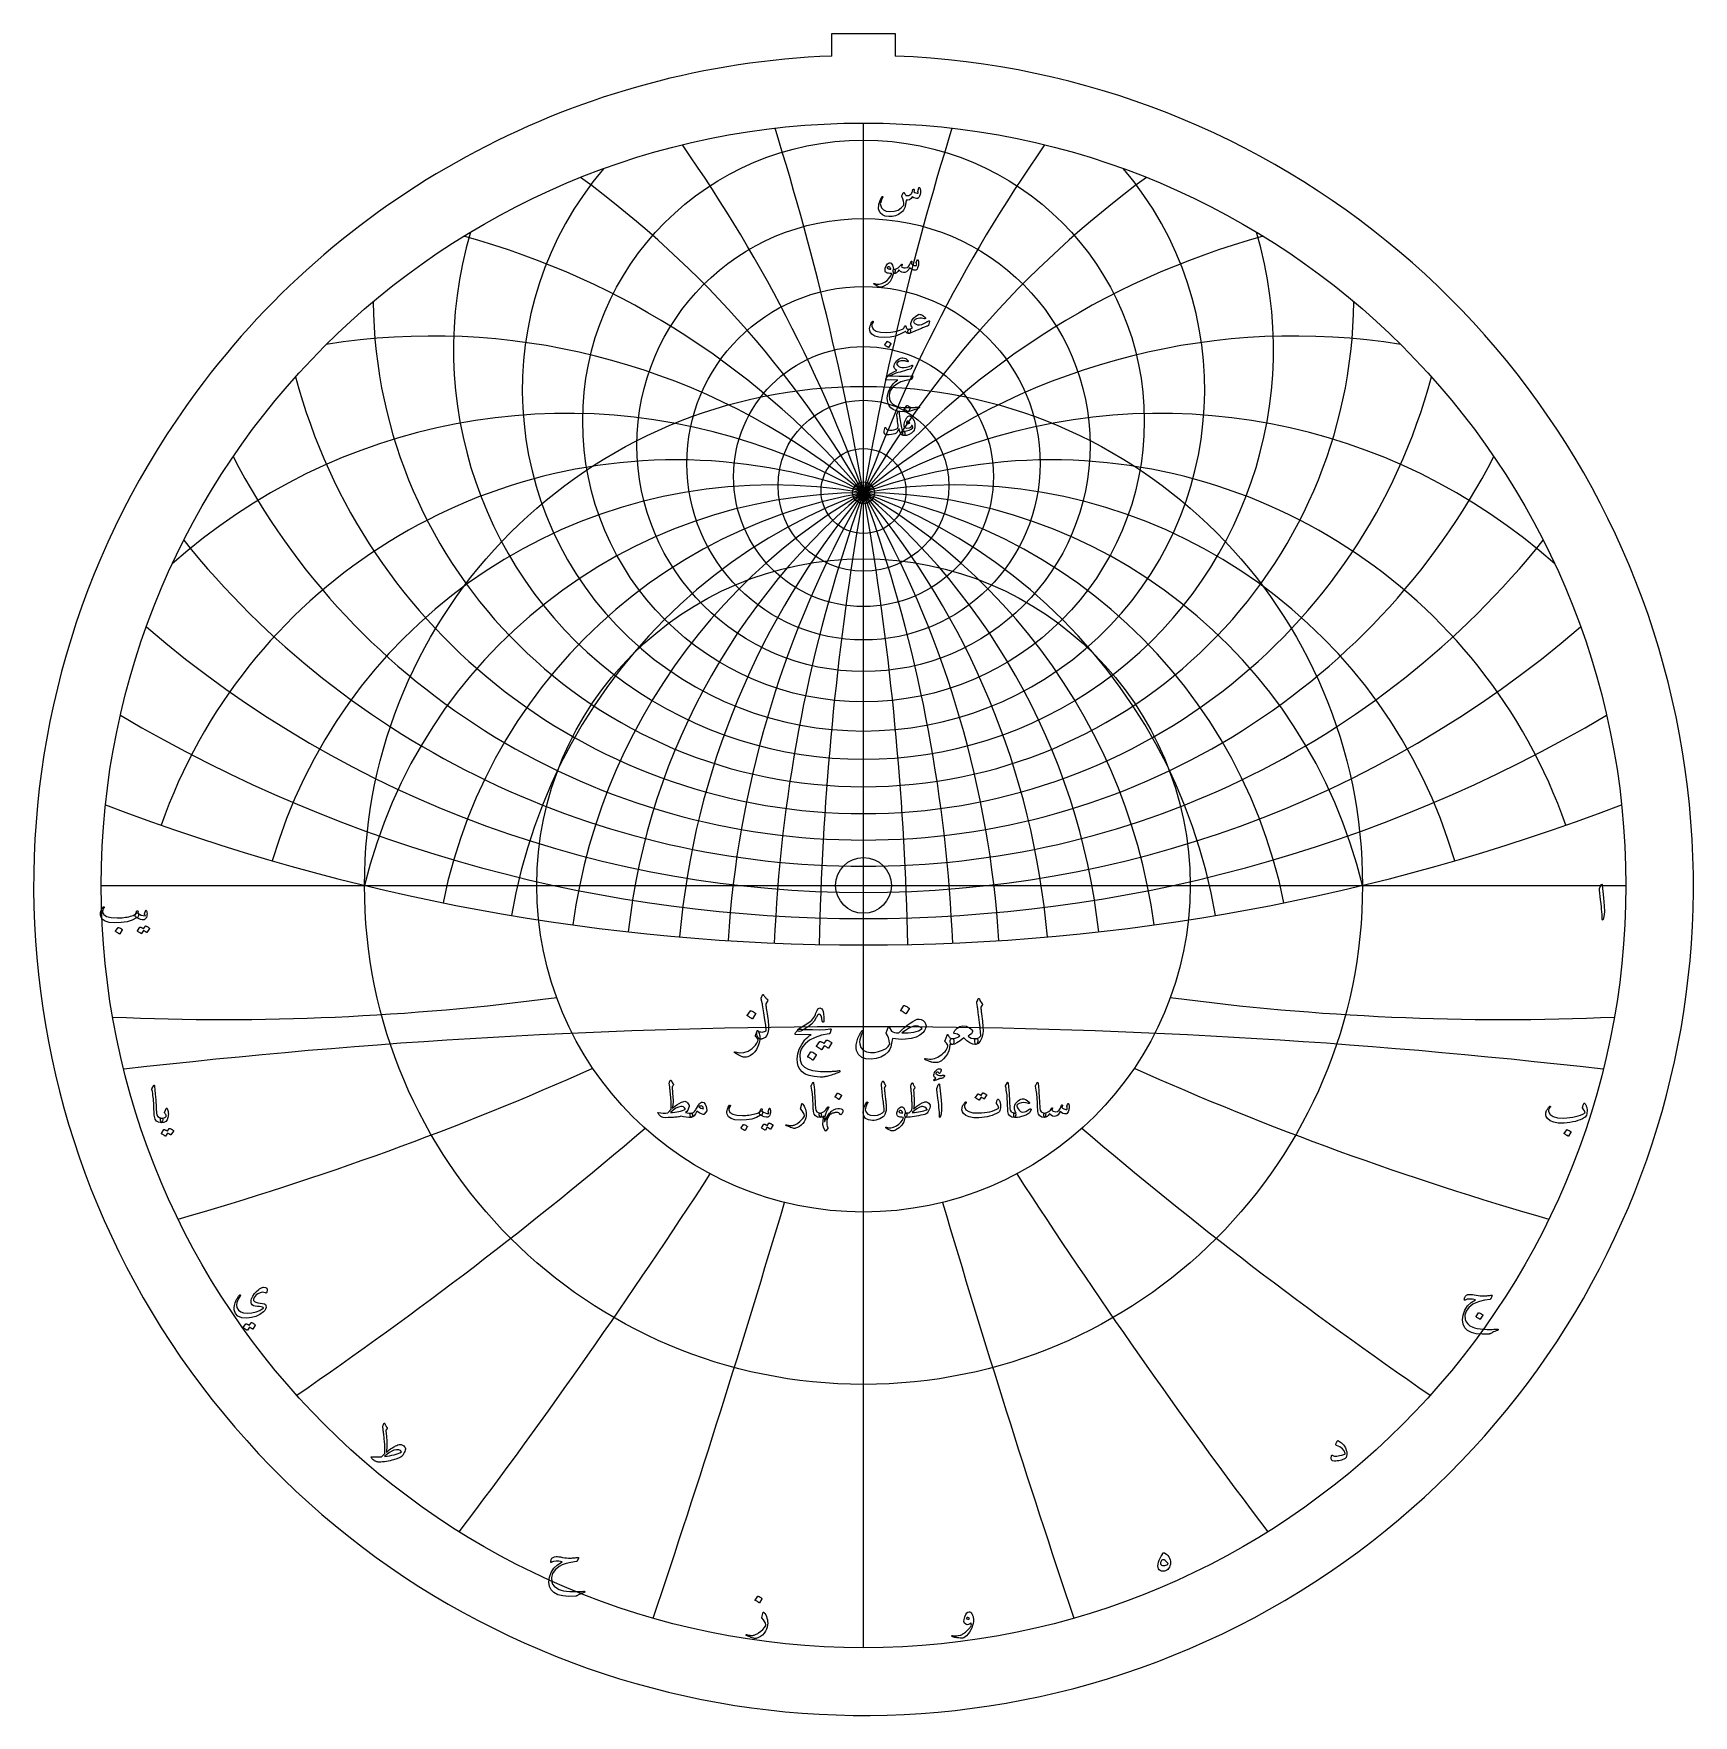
# Model space of a CAD drawing. Header units: millimetres. Extents: x -71 to 71, y -71 to 73.
import ezdxf

# ---------------------------------------------------------------- set-up
doc = ezdxf.new("R2010")
doc.units = ezdxf.units.MM
for name, color, linetype in [('CUT_INNER', 6, 'Continuous'), ('CUT_OUTER', 1, 'Continuous'), ('ENGRAVE', 7, 'Continuous'), ('ENGRAVE_FINE', 8, 'Continuous'), ('TEXT', 5, 'Continuous')]:
    doc.layers.add(name, color=color, linetype=linetype)

msp = doc.modelspace()

# ---------------------------------------------------------------- linework, layer by layer
at = {"layer": 'CUT_INNER'}
msp.add_circle((0, 0), 2.375, dxfattribs=at)
at = {"layer": 'CUT_OUTER'}
for points in [[(-2.7125, 72.6225), (2.7125, 72.6225), (2.7125, 70.7102)], [(-2.7125, 70.7102), (-2.7125, 72.6225)]]:
    msp.add_lwpolyline(points, dxfattribs=at)
for centre, radius, start, end in [((-0.0002, -0.0002), 70.7624, 143.437284, 87.803), ((-0.0008, 0.001), 70.7612, 92.196179, 143.437734)]:
    msp.add_arc(centre, radius, start, end, dxfattribs=at)
at = {"layer": 'ENGRAVE'}
for points in [[(0, -65), (0, 65)], [(-65, 0), (65, 0)], [(0, -65), (0, -27.8517)]]:
    msp.add_lwpolyline(points, dxfattribs=at)
for centre, radius in [((0, 0), 65), ((0, 39.5928), 23.9451), ((0, 37.5436), 19.3147), ((0, 35.9908), 15.0621), ((0, 34.853), 11.0816), ((0, 0), 42.5483), ((0, 34.0749), 7.2895), ((0, 33.6213), 3.616), ((0, 33.4722), 0.93), ((0, 0), 27.8517)]:
    msp.add_circle(centre, radius, dxfattribs=at)
for centre, radius, start, end in [((0, 42.258), 29.0939, 139.626033, 40.373967), ((0, 45.7157), 34.9559, 163.398511, 16.601489), ((0, 50.2331), 41.8147, 180.638783, 359.361217), ((0, 56.2293), 50.1043, 194.882243, 345.117757), ((0, 64.3956), 60.5297, 207.383949, 332.616051), ((0, -10.3066), 43.7788, 13.616667, 166.383333), ((0, -10.3066), 43.7788, 13.616667, 166.383333), ((0, 75.9537), 74.3254, 218.757761, 321.242239), ((0, 93.2754), 93.8757, 229.355489, 310.644511), ((0, 121.6414), 124.4736, 239.400269, 300.599731), ((0, 175.6501), 180.7299, 249.044902, 290.955098), ((-54.5227, 203.4815), 214.9135, 267.466141, 277.582985), ((54.5227, 203.4815), 214.9135, 262.417015, 272.533859), ((-131.6006, 227.939), 266.6182, 285.925314, 294.018789), ((131.6006, 227.939), 266.6182, 245.981211, 254.074686), ((-248.0583, 248.0583), 353.3782, 304.415765, 310.485871), ((248.0583, 248.0583), 353.3782, 229.514129, 235.584235), ((-455.5937, 263.0372), 527.7922, 322.930238, 326.976976), ((455.5937, 263.0372), 527.7922, 213.023024, 217.069762), ((-1016.1392, 272.2737), 1052.8448, 341.4610035, 343.4843723), ((1016.1392, 272.2737), 1052.8448, 196.5156277, 198.5389965)]:
    msp.add_arc(centre, radius, start, end, dxfattribs=at)
at = {"layer": 'ENGRAVE_FINE'}
for centre, radius, start, end in [((-248.282, -10.3066), 252.1122, 1.196899, 17.275168), ((-248.282, -10.3066), 252.1122, 1.196899, 17.275168), ((248.282, -10.3066), 252.1122, 162.724832, 178.803101), ((248.282, -10.3066), 252.1122, 162.724832, 178.803101), ((-120.2813, -10.3066), 128.0007, 2.411994, 35.014291), ((-120.2813, -10.3066), 128.0007, 2.411994, 35.014291), ((120.2813, -10.3066), 128.0007, 144.985709, 177.588006), ((120.2813, -10.3066), 128.0007, 144.985709, 177.588006), ((-75.8271, -10.3066), 87.5576, 3.664595, 53.808724), ((-75.8271, -10.3066), 87.5576, 3.664595, 53.808724), ((75.8271, -10.3066), 87.5576, 126.191276, 176.335405), ((75.8271, -10.3066), 87.5576, 126.191276, 176.335405), ((-52.1736, -10.3066), 68.1078, 4.97639, 74.589455), ((-52.1736, -10.3066), 68.1078, 4.97639, 74.589455), ((52.1736, -10.3066), 68.1078, 105.410545, 175.02361), ((52.1736, -10.3066), 68.1078, 105.410545, 175.02361), ((-36.7348, -10.3066), 57.1492, 6.373032, 99.132254), ((-36.7348, -10.3066), 57.1492, 6.373032, 99.132254), ((36.7348, -10.3066), 57.1492, 80.867746, 173.626968), ((36.7348, -10.3066), 57.1492, 80.867746, 173.626968), ((-25.2757, -10.3066), 50.5514, 7.886324, 131.75557), ((-25.2757, -10.3066), 50.5514, 7.886324, 131.75557), ((25.2757, -10.3066), 50.5514, 48.24443, 172.113676), ((25.2757, -10.3066), 50.5514, 48.24443, 172.113676), ((-15.9342, -10.3066), 46.5884, 9.5574, 160.647447), ((-15.9342, -10.3066), 46.5884, 9.5574, 160.647447), ((15.9342, -10.3066), 46.5884, 19.352553, 170.4426), ((15.9342, -10.3066), 46.5884, 19.352553, 170.4426), ((-7.7194, -10.3066), 44.4542, 11.441648, 163.804185), ((-7.7194, -10.3066), 44.4542, 11.441648, 163.804185), ((7.7194, -10.3066), 44.4542, 16.195815, 168.558352), ((7.7194, -10.3066), 44.4542, 16.195815, 168.558352), ((0, -561.913), 549.8663, 83.412473, 96.587527)]:
    msp.add_arc(centre, radius, start, end, dxfattribs=at)
at = {"layer": 'TEXT'}
for points in [[(4.7066, 59.4639), (4.7138, 59.4819), (4.7231, 59.4948), (4.7345, 59.5026), (4.7479, 59.5051), (4.7651, 59.5031), (4.7798, 59.4969), (4.792, 59.4866), (4.8015, 59.4721), (4.825, 59.4206), (4.8417, 59.3566), (4.8518, 59.2803), (4.8551, 59.1916), (4.8461, 59.0467), (4.819, 58.9091), (4.7739, 58.7786), (4.7107, 58.6554), (4.6891, 58.6257), (4.6654, 58.6028), (4.6396, 58.5865), (4.6117, 58.577), (4.5109, 58.5706), (4.4024, 58.5884), (4.2861, 58.6304), (4.1621, 58.6966), (4.0577, 58.5535), (3.9342, 58.4584), (3.7916, 58.4112), (3.63, 58.412), (3.6247, 58.325), (3.6171, 58.2413), (3.6072, 58.161), (3.5949, 58.0841), (3.5804, 58.01), (3.5635, 57.9381), (3.5443, 57.8687), (3.5227, 57.8015), (3.4727, 57.6803), (3.4052, 57.5684), (3.3201, 57.4658), (3.2175, 57.3725), (2.9775, 57.2127), (2.7235, 57.1003), (2.4557, 57.0353), (2.1739, 57.0178), (1.8565, 57.0608), (1.6057, 57.1735), (1.4213, 57.3558), (1.3035, 57.6076), (1.2875, 57.6984), (1.2849, 57.8056), (1.2958, 57.9294), (1.32, 58.0696), (1.3589, 58.2233), (1.4138, 58.3831), (1.4847, 58.5492), (1.5716, 58.7214), (1.5786, 58.7322), (1.5871, 58.7399), (1.5971, 58.7446), (1.6087, 58.7461), (1.6204, 58.7451), (1.6304, 58.742), (1.6389, 58.7369), (1.6459, 58.7296), (1.6505, 58.7191), (1.6521, 58.708), (1.6505, 58.6964), (1.6459, 58.6843), (1.5355, 58.4551), (1.4644, 58.2666), (1.4324, 58.1189), (1.4396, 58.0119), (1.5438, 57.776), (1.7077, 57.6045), (1.9315, 57.4975), (2.2151, 57.455), (2.6116, 57.4803), (2.9473, 57.5808), (3.2221, 57.7566), (3.4361, 58.0078), (3.4354, 58.1733), (3.4083, 58.3481), (3.3549, 58.5321), (3.2752, 58.7255), (3.2652, 58.7451), (3.2598, 58.7626), (3.259, 58.7781), (3.2629, 58.7915), (3.285, 58.8375), (3.3062, 58.8807), (3.3263, 58.9211), (3.3454, 58.9586), (3.3634, 58.9927), (3.3804, 59.023), (3.3964, 59.0495), (3.4114, 59.072), (3.4199, 59.0815), (3.4289, 59.0854), (3.4384, 59.0836), (3.4485, 59.0761), (3.4537, 59.0705), (3.4609, 59.0617), (3.4702, 59.0498), (3.4815, 59.0349), (3.4944, 59.0168), (3.5083, 58.9957), (3.5233, 58.9715), (3.5393, 58.9441), (3.5717, 58.8915), (3.5991, 58.8534), (3.6212, 58.8297), (3.6382, 58.8204), (3.7455, 58.8114), (3.8527, 58.8297), (3.96, 58.8753), (4.0672, 58.9483), (4.1062, 58.9967), (4.1446, 59.0761), (4.1825, 59.1865), (4.2199, 59.3278), (4.2235, 59.3412), (4.2302, 59.3525), (4.24, 59.3618), (4.2529, 59.369), (4.265, 59.3736), (4.2766, 59.3752), (4.2877, 59.3736), (4.2982, 59.369), (4.314, 59.3432), (4.3199, 59.2948), (4.316, 59.2236), (4.3024, 59.1298), (4.3856, 59.0787), (4.4746, 59.0452), (4.5692, 59.0292), (4.6695, 59.0308), (4.6682, 59.0609), (4.6643, 59.0854), (4.6579, 59.1042), (4.6489, 59.1174), (4.6386, 59.1298), (4.6324, 59.1421), (4.6303, 59.1545), (4.6324, 59.1669)], [(2.5266, 52.1158), (2.4299, 51.7763), (2.2677, 51.4919), (2.0401, 51.2627), (1.7469, 51.0887), (1.7059, 51.0711), (1.6655, 51.0552), (1.6255, 51.0412), (1.5861, 51.0289), (1.5474, 51.0187), (1.5097, 51.0109), (1.4731, 51.0053), (1.4376, 51.0021), (1.3489, 51.0147), (1.2313, 51.0609), (1.0849, 51.1405), (0.9096, 51.2537), (0.8907, 51.27), (0.8797, 51.2857), (0.8763, 51.3009), (0.8807, 51.3156), (0.8905, 51.3269), (0.9034, 51.3321), (0.9194, 51.3311), (0.9384, 51.3238), (1.1207, 51.2648), (1.3252, 51.2651), (1.5518, 51.3246), (1.8006, 51.4435), (2.0037, 51.5814), (2.1718, 51.7436), (2.3048, 51.93), (2.4028, 52.1406), (2.402, 52.1481), (2.3997, 52.154), (2.3959, 52.1584), (2.3904, 52.1612), (2.2484, 52.1695), (2.1275, 52.186), (2.0277, 52.2107), (1.9491, 52.2437), (1.8882, 52.2948), (1.8501, 52.3654), (1.8346, 52.4556), (1.8418, 52.5655), (1.8441, 52.58), (1.847, 52.5949), (1.8503, 52.6099), (1.8542, 52.6253), (1.8586, 52.6411), (1.8635, 52.6578), (1.8689, 52.6752), (1.8748, 52.6933), (1.9233, 52.8112), (1.9821, 52.9089), (2.0512, 52.9865), (2.1306, 53.044), (2.2118, 53.0754), (2.2863, 53.0749), (2.3541, 53.0424), (2.4152, 52.978), (2.4686, 52.8883), (2.509, 52.7841), (2.5366, 52.6655), (2.5513, 52.5325), (2.5594, 52.5326), (2.5673, 52.533), (2.5749, 52.5336), (2.5823, 52.5345), (2.5896, 52.5354), (2.5972, 52.5361), (2.6051, 52.5365), (2.6132, 52.5366), (2.641, 52.5307), (2.6627, 52.5129), (2.6782, 52.4832), (2.6874, 52.4417), (2.6913, 52.3961), (2.6905, 52.3499), (2.6851, 52.3033), (2.6751, 52.2561), (2.6619, 52.2146), (2.6472, 52.1849), (2.631, 52.1671), (2.6132, 52.1612), (2.5348, 52.1612), (2.5343, 52.1537), (2.5328, 52.1437), (2.5302, 52.1311), (2.5266, 52.1158)], [(4.6097, 53.3368), (4.6187, 53.343), (4.6293, 53.341), (4.6414, 53.3307), (4.6551, 53.3121), (4.6698, 53.2806), (4.6808, 53.2358), (4.6883, 53.1775), (4.6922, 53.1058), (4.6935, 53.0244), (4.6891, 52.945), (4.679, 52.8676), (4.6633, 52.7923), (4.6174, 52.6459), (4.5664, 52.5407), (4.5102, 52.4768), (4.4488, 52.4541), (4.3037, 52.4626), (4.1693, 52.5005), (4.0459, 52.5678), (3.9332, 52.6645), (3.8558, 52.5121), (3.7641, 52.3933), (3.6578, 52.3079), (3.5372, 52.2561), (3.4106, 52.2448), (3.2825, 52.2767), (3.1528, 52.352), (3.0216, 52.4706), (2.9153, 52.3352), (2.8112, 52.2386), (2.7091, 52.1806), (2.6091, 52.1612), (2.589, 52.1726), (2.5699, 52.2066), (2.5518, 52.2633), (2.5348, 52.3427), (2.5286, 52.4211), (2.5389, 52.4788), (2.5657, 52.516), (2.6091, 52.5325), (2.7993, 52.5755), (2.9659, 52.6593), (3.1087, 52.7838), (3.2278, 52.9491), (3.2343, 52.9581), (3.2412, 52.9646), (3.2487, 52.9684), (3.2567, 52.9697), (3.2665, 52.9687), (3.2752, 52.9656), (3.283, 52.9604), (3.2897, 52.9532), (3.2936, 52.931), (3.2845, 52.8934), (3.2626, 52.8403), (3.2278, 52.7717), (3.2734, 52.7189), (3.3443, 52.6799), (3.4405, 52.6549), (3.5619, 52.6438), (3.7133, 52.6756), (3.8455, 52.7789), (3.9587, 52.954), (4.0528, 53.2007), (4.0575, 53.2134), (4.0631, 53.2224), (4.0698, 53.2278), (4.0776, 53.2296), (4.0892, 53.2286), (4.0992, 53.2255), (4.1077, 53.2203), (4.1147, 53.2131), (4.1198, 53.2028), (4.1229, 53.1925), (4.124, 53.1822), (4.1229, 53.1718), (4.0817, 52.9986), (4.1299, 52.9558), (4.1879, 52.9182), (4.2557, 52.8857), (4.3333, 52.8583), (4.4089, 52.8406), (4.4663, 52.8367), (4.5058, 52.8467), (4.5272, 52.8707), (4.5341, 52.9073), (4.5303, 52.9594), (4.5156, 53.027), (4.4901, 53.11), (4.4944, 53.1334), (4.5158, 53.1791), (4.5543, 53.2469), (4.6097, 53.3368)], [(2.3286, 52.5778), (2.2853, 52.6534), (2.2378, 52.7068), (2.1862, 52.7379), (2.1306, 52.747), (2.0973, 52.7382), (2.0677, 52.7243), (2.0416, 52.7052), (2.0192, 52.681), (2.012, 52.6681), (2.0109, 52.6542), (2.0161, 52.6392), (2.0274, 52.6232), (2.07, 52.5858), (2.1316, 52.5603), (2.2123, 52.5466), (2.3121, 52.5448), (2.3224, 52.5469), (2.3286, 52.5531), (2.3306, 52.5634), (2.3286, 52.5778)], [(0.759, 48.0906), (0.7737, 48.1066), (0.7889, 48.1133), (0.8046, 48.1107), (0.8209, 48.0988), (0.8332, 48.0834), (0.8374, 48.0658), (0.8332, 48.0462), (0.8209, 48.0246), (0.758, 47.9271), (0.7177, 47.8369), (0.7002, 47.7539), (0.7054, 47.6781), (0.8345, 47.429), (1.0859, 47.2553), (1.4595, 47.1568), (1.9552, 47.1336), (2.3231, 47.1607), (2.6761, 47.2171), (3.0141, 47.303), (3.3371, 47.4182), (3.3941, 47.452), (3.4413, 47.5038), (3.4787, 47.5737), (3.5063, 47.6616), (3.5155, 47.6866), (3.531, 47.7039), (3.5527, 47.7134), (3.5805, 47.7152), (3.6004, 47.7067), (3.6145, 47.6894), (3.623, 47.6634), (3.6259, 47.6286), (3.6452, 47.5425), (3.6991, 47.478), (3.7875, 47.4352), (3.9105, 47.4141), (3.9548, 47.4043), (3.9848, 47.379), (4.0002, 47.3383), (4.0012, 47.2821), (3.9863, 47.1774), (3.9662, 47.1027), (3.9409, 47.0578), (3.9105, 47.0428), (3.82, 47.0547), (3.7342, 47.0903), (3.6529, 47.1496), (3.5764, 47.2326), (3.5699, 47.2359), (3.5588, 47.2336), (3.5431, 47.2256), (3.5227, 47.212), (3.1381, 46.9954), (2.7184, 46.8407), (2.2636, 46.7479), (1.7737, 46.717), (1.321, 46.7479), (0.9694, 46.8407), (0.7188, 46.9954), (0.5692, 47.212), (0.5352, 47.3329), (0.5239, 47.4564), (0.5352, 47.5824), (0.5692, 47.7111), (0.6151, 47.8307), (0.6621, 47.9338), (0.71, 48.0205), (0.759, 48.0906)], [(5.6141, 48.0782), (5.5316, 47.7482), (5.5223, 47.7322), (5.5069, 47.7173), (5.4852, 47.7034), (5.4574, 47.6905), (5.3956, 47.6687), (5.33, 47.6446), (5.2605, 47.6182), (5.1872, 47.5894), (5.11, 47.5586), (5.0289, 47.526), (4.9439, 47.4916), (4.8551, 47.4553), (3.9064, 47.0428), (3.8631, 47.0524), (3.828, 47.081), (3.8012, 47.1287), (3.7826, 47.1955), (3.7795, 47.2664), (3.7991, 47.3264), (3.8414, 47.3757), (3.9064, 47.4141), (3.9145, 47.4178), (3.9306, 47.4249), (3.9547, 47.4354), (3.9868, 47.4492), (4.0266, 47.466), (4.074, 47.4858), (4.1287, 47.5083), (4.191, 47.5337), (4.1108, 47.616), (4.06, 47.7059), (4.0386, 47.8036), (4.0466, 47.9091), (4.126, 48.1599), (4.2611, 48.3721), (4.4519, 48.5456), (4.6984, 48.6805), (4.7523, 48.6931), (4.8149, 48.6897), (4.8863, 48.6704), (4.9665, 48.6351), (5.0498, 48.5869), (5.1263, 48.533), (5.1962, 48.4734), (5.2594, 48.4082), (5.2772, 48.3842), (5.2852, 48.3618), (5.2834, 48.3409), (5.2718, 48.3216), (5.2542, 48.3066), (5.2346, 48.2989), (5.213, 48.2984), (5.1892, 48.3051), (5.0658, 48.344), (4.9345, 48.3618), (4.7956, 48.3585), (4.6489, 48.334), (4.5161, 48.2943), (4.4107, 48.2412), (4.3325, 48.1746), (4.2818, 48.0947), (4.2766, 48.0591), (4.29, 48.0184), (4.322, 47.9725), (4.3725, 47.9215), (4.4302, 47.8751), (4.488, 47.839), (4.5457, 47.8132), (4.6035, 47.7977), (4.7765, 47.7933), (4.9613, 47.8297), (5.1581, 47.9068), (5.3666, 48.0246), (5.3891, 48.0388), (5.411, 48.0524), (5.4324, 48.0656), (5.4533, 48.0782), (5.4734, 48.0901), (5.4924, 48.1009), (5.5105, 48.1107), (5.5275, 48.1195), (5.5747, 48.1416), (5.6048, 48.1422), (5.618, 48.121), (5.6141, 48.0782)], [(2.0089, 46.3787), (2.014, 46.3839), (2.0212, 46.387), (2.0305, 46.388), (2.0419, 46.387), (2.1221, 46.3545), (2.1976, 46.3148), (2.2685, 46.2679), (2.3348, 46.2137), (2.3412, 46.2055), (2.344, 46.1972), (2.3433, 46.189), (2.3389, 46.1807), (2.145, 45.8672), (2.1378, 45.8597), (2.1285, 45.8579), (2.1172, 45.8618), (2.1037, 45.8713), (2.0921, 45.8796), (2.0738, 45.892), (2.0488, 45.9085), (2.0171, 45.9291), (1.9782, 45.9538), (1.9315, 45.9827), (1.8771, 46.0157), (1.815, 46.0528), (1.8067, 46.059), (1.8026, 46.0652), (1.8026, 46.0714), (1.8067, 46.0776)], [(4.1848, 44.3371), (4.1882, 44.308), (4.1693, 44.2536), (4.1284, 44.1739), (4.0652, 44.069), (4.0518, 44.052), (4.0363, 44.0381), (4.0188, 44.0272), (3.9992, 44.0195), (3.7352, 43.9468), (3.5001, 43.8813), (3.2938, 43.8231), (3.1164, 43.772), (2.9679, 43.7284), (2.8483, 43.6926), (2.7576, 43.6645), (2.6957, 43.6441), (2.1966, 43.4214), (2.1615, 43.4188), (2.1347, 43.4234), (2.1161, 43.4353), (2.1058, 43.4544), (2.1056, 43.4613), (2.1089, 43.4699), (2.1159, 43.4799), (2.1264, 43.4915), (2.228, 43.5869), (2.3801, 43.6874), (2.5828, 43.7932), (2.8359, 43.904), (2.7671, 43.9628), (2.7091, 44.0195), (2.6619, 44.0742), (2.6256, 44.1268), (2.6031, 44.1843), (2.5977, 44.2536), (2.6093, 44.3348), (2.6379, 44.4279), (2.6843, 44.5248), (2.7493, 44.6218), (2.8328, 44.7187), (2.9349, 44.8156), (3.0461, 44.8994), (3.1525, 44.9569), (3.2544, 44.9881), (3.3516, 44.993), (3.4833, 44.9665), (3.6022, 44.9115), (3.7081, 44.8283), (3.8012, 44.7166), (3.8094, 44.7027), (3.8136, 44.6898), (3.8136, 44.678), (3.8094, 44.6671), (3.8004, 44.6571), (3.7898, 44.6517), (3.7777, 44.6509), (3.7641, 44.6548), (3.7033, 44.6741), (3.645, 44.6909), (3.5889, 44.705), (3.5351, 44.7166), (3.4839, 44.7254), (3.4356, 44.7311), (3.3901, 44.7337), (3.3474, 44.7331), (3.1698, 44.7123), (3.0205, 44.662), (2.8996, 44.5823), (2.8071, 44.4733), (2.9055, 44.3436), (3.0154, 44.2474), (3.1365, 44.1848), (3.2691, 44.1556), (3.4663, 44.1536), (3.6785, 44.1845), (3.9056, 44.2484), (4.1477, 44.3454), (4.1577, 44.348), (4.1673, 44.3474), (4.1763, 44.3438), (4.1848, 44.3371)], [(2.4729, 43.4338), (3.0022, 43.4152), (3.4598, 43.4131), (3.8458, 43.4276), (4.1601, 43.4585), (4.1697, 43.4597), (4.1781, 43.459), (4.1852, 43.4566), (4.191, 43.4523), (4.1953, 43.4465), (4.1977, 43.4394), (4.1983, 43.4311), (4.1972, 43.4214), (4.1891, 43.3837), (4.1812, 43.3492), (4.1736, 43.3177), (4.1662, 43.2894), (4.1592, 43.2641), (4.1523, 43.2419), (4.1458, 43.2229), (4.1394, 43.2069), (4.126, 43.1814), (4.1106, 43.1625), (4.093, 43.1504), (4.0734, 43.145), (3.597, 43.0586), (3.1824, 42.9233), (2.8297, 42.739), (2.5389, 42.5056), (2.392, 42.3378), (2.2852, 42.1602), (2.2187, 41.9727), (2.1924, 41.7755), (2.2177, 41.4659), (2.3182, 41.2135), (2.4941, 41.0183), (2.7452, 40.8804), (2.8754, 40.8386), (3.0185, 40.8041), (3.1744, 40.7767), (3.3433, 40.7566), (3.5248, 40.7435), (3.7187, 40.737), (3.9249, 40.7373), (4.1436, 40.7443), (4.2213, 40.7486), (4.2977, 40.7535), (4.3729, 40.759), (4.4467, 40.7649), (4.5188, 40.7713), (4.5885, 40.7783), (4.656, 40.7858), (4.7211, 40.7938), (4.7409, 40.7948), (4.7551, 40.7896), (4.7636, 40.7783), (4.7664, 40.7608), (4.7649, 40.7404), (4.7603, 40.7247), (4.7525, 40.7136), (4.7417, 40.7071), (4.6252, 40.6579), (4.5148, 40.6133), (4.4107, 40.5733), (4.3127, 40.538), (4.2212, 40.5071), (4.1363, 40.4803), (4.0582, 40.4576), (3.9868, 40.439), (3.9197, 40.4253), (3.8543, 40.4132), (3.7907, 40.4027), (3.729, 40.3936), (3.6688, 40.3867), (3.6099, 40.3823), (3.5523, 40.3805), (3.4959, 40.3813), (3.1113, 40.4112), (2.7906, 40.4761), (2.5338, 40.5762), (2.3409, 40.7113), (2.1994, 40.8801), (2.1007, 41.0774), (2.0447, 41.3029), (2.0316, 41.5569), (2.072, 41.8719), (2.1687, 42.1777), (2.3216, 42.4742), (2.5307, 42.7614), (2.6124, 42.8483), (2.705, 42.9315), (2.8084, 43.0112), (2.9226, 43.0873), (1.9243, 43.0955), (1.9003, 43.1058), (1.8903, 43.1244), (1.8941, 43.1512), (1.9119, 43.1863), (1.9455, 43.2373), (1.9759, 43.2832), (2.0032, 43.3239), (2.0274, 43.3595), (2.0486, 43.3897), (2.0666, 43.4142), (2.0816, 43.433), (2.0934, 43.4461), (2.1202, 43.4485), (2.1924, 43.4472), (2.31, 43.4423), (2.4729, 43.4338)], [(3.432, 38.7168), (3.4619, 38.7024), (3.4856, 38.6797), (3.5032, 38.6487), (3.5145, 38.6096), (3.522, 38.5611), (3.5238, 38.5147), (3.5199, 38.4703), (3.5104, 38.4281), (3.4962, 38.392), (3.4784, 38.3662), (3.457, 38.3507), (3.432, 38.3456), (3.3085, 38.3798), (3.2062, 38.4662), (3.1249, 38.6047), (3.0649, 38.7952), (3.0571, 38.828), (3.0504, 38.8565), (3.0448, 38.8806), (3.0401, 38.9004), (3.0365, 38.9157), (3.0339, 38.9267), (3.0324, 38.9332), (3.0319, 38.9354), (3.0257, 38.9475), (3.0195, 38.9509), (3.0133, 38.9455), (3.0071, 38.9313), (2.937, 38.773), (2.8586, 38.6487), (2.772, 38.5585), (2.6771, 38.5023), (2.5395, 38.459), (2.3781, 38.4322), (2.193, 38.4219), (1.9841, 38.4281), (1.8446, 38.4711), (1.7686, 38.5755), (1.756, 38.7413), (1.8067, 38.9684), (1.8184, 38.9958), (1.8325, 39.0159), (1.8493, 39.0288), (1.8686, 39.0344), (1.8877, 39.0326), (1.9037, 39.0231), (1.9166, 39.0058), (1.9264, 38.9808), (1.9473, 38.9274), (1.9728, 38.887), (2.0029, 38.8594), (2.0377, 38.8447), (2.2329, 38.8148), (2.4183, 38.8117), (2.5939, 38.8354), (2.7596, 38.8859), (2.8316, 38.9236), (2.8906, 38.9746), (2.9367, 39.0391), (2.97, 39.1169), (2.9679, 39.1538), (2.9576, 39.2396), (2.9391, 39.3745), (2.9122, 39.5583), (2.8986, 39.6567), (2.8865, 39.7455), (2.8759, 39.8248), (2.8669, 39.8945), (2.8591, 39.9542), (2.8524, 40.0033), (2.8468, 40.0418), (2.8421, 40.0698), (2.8383, 40.1126), (2.839, 40.1502), (2.8444, 40.1827), (2.8545, 40.2101), (2.8705, 40.244), (2.8854, 40.2755), (2.8994, 40.3048), (2.9122, 40.3317), (2.9239, 40.3564), (2.9339, 40.3787), (2.9424, 40.3986), (2.9494, 40.4163), (2.9566, 40.4305), (2.9659, 40.44), (2.9772, 40.4449), (2.9906, 40.4452), (3.0053, 40.4395), (3.0164, 40.4307), (3.0239, 40.4189), (3.0278, 40.4039), (3.0529, 40.1929), (3.0788, 39.993), (3.1055, 39.8041), (3.1329, 39.6264), (3.1609, 39.4597), (3.1891, 39.3041), (3.2176, 39.1596), (3.2464, 39.0262), (3.2812, 38.9017), (3.3237, 38.8086), (3.374, 38.747), (3.432, 38.7168)], [(3.6878, 40.9031), (3.6929, 40.9082), (3.7001, 40.9113), (3.7094, 40.9123), (3.7207, 40.9113), (3.8009, 40.8788), (3.8765, 40.8391), (3.9474, 40.7922), (4.0136, 40.7381), (4.0201, 40.7298), (4.0229, 40.7216), (4.0221, 40.7133), (4.0177, 40.7051), (3.8239, 40.3916), (3.8167, 40.3841), (3.8074, 40.3823), (3.796, 40.3861), (3.7826, 40.3957), (3.771, 40.4039), (3.7527, 40.4163), (3.7277, 40.4328), (3.696, 40.4534), (3.6571, 40.4782), (3.6104, 40.5071), (3.556, 40.5401), (3.4939, 40.5772), (3.4856, 40.5834), (3.4815, 40.5896), (3.4815, 40.5957), (3.4856, 40.6019)], [(3.9064, 40.0327), (3.9347, 40.0286), (3.9662, 40.0162), (4.0007, 39.9956), (4.0384, 39.9667), (4.1995, 39.795), (4.3117, 39.6016), (4.3748, 39.3866), (4.389, 39.1499), (4.3764, 39.0267), (4.3508, 38.9169), (4.3124, 38.8204), (4.2611, 38.7374), (4.0948, 38.566), (3.9012, 38.4435), (3.6803, 38.37), (3.432, 38.3456), (3.407, 38.3515), (3.3856, 38.3693), (3.3678, 38.3989), (3.3536, 38.4404), (3.3483, 38.4634), (3.3449, 38.4868), (3.3432, 38.5108), (3.3433, 38.5353), (3.3447, 38.5595), (3.3469, 38.5827), (3.3499, 38.6049), (3.3536, 38.6261), (3.3647, 38.6627), (3.3815, 38.69), (3.4039, 38.708), (3.432, 38.7168), (3.6738, 38.7493), (3.8837, 38.8096), (4.0616, 38.8978), (4.2075, 39.0138), (4.2005, 39.0718), (4.192, 39.118), (4.182, 39.1522), (4.1704, 39.1747), (4.1565, 39.194), (4.1436, 39.2066), (4.1317, 39.2126), (4.1209, 39.2118), (4.1134, 39.2092), (4.1075, 39.2056), (4.1031, 39.201), (4.1002, 39.1953), (4.0605, 39.1138), (4.0116, 39.0509), (3.9533, 39.0066), (3.8857, 38.9808), (3.6896, 38.9656), (3.5547, 39.019), (3.4812, 39.1409), (3.4691, 39.3314), (3.4856, 39.4407), (3.5186, 39.5542), (3.5681, 39.6717), (3.6341, 39.7934), (3.7037, 39.8981), (3.7723, 39.9729), (3.8399, 40.0177), (3.9064, 40.0327)], [(3.7702, 39.5872), (3.7293, 39.5756), (3.697, 39.5449), (3.6736, 39.4951), (3.6589, 39.4263), (3.6591, 39.4155), (3.6599, 39.4077), (3.6612, 39.4031), (3.663, 39.4016), (3.7045, 39.3915), (3.7465, 39.3861), (3.7891, 39.3853), (3.8321, 39.3892), (3.87, 39.3972), (3.9012, 39.4088), (3.9257, 39.424), (3.9435, 39.4428), (3.8971, 39.5091), (3.8528, 39.5552), (3.8105, 39.5812), (3.7702, 39.5872)], [(62.8786, 0.0015), (62.9207, 0.0829), (62.9545, 0.1115), (62.9801, 0.0873), (62.9974, 0.0103), (63.0986, -1.0677), (63.1589, -1.7293), (63.1723, -2.2579), (63.1391, -2.6533), (63.059, -2.9157), (63.0445, -2.9371), (63.0315, -2.9487), (63.0203, -2.9503), (63.0106, -2.9421), (63.0029, -2.9291), (62.9974, -2.9124), (62.9941, -2.8917), (62.993, -2.8673), (62.993, -2.6767), (62.9842, -2.4746), (62.9666, -2.2609), (62.9402, -2.0357), (62.9345, -1.9768), (62.9171, -1.8179), (62.8883, -1.5588), (62.8478, -1.1997), (62.751, -0.4033), (62.7488, -0.3609), (62.751, -0.3219), (62.7576, -0.2861), (62.7686, -0.2537)], [(-61.8886, -2.3657), (-61.8844, -2.3679), (-61.8804, -2.3701), (-61.8767, -2.3723), (-61.8732, -2.3745), (-61.8698, -2.3769), (-61.8661, -2.38), (-61.8621, -2.3835), (-61.8578, -2.3877), (-61.8224, -2.4295), (-61.8083, -2.4889), (-61.8158, -2.5659), (-61.8446, -2.6605), (-61.8713, -2.7179), (-61.8985, -2.754), (-61.9263, -2.7685), (-61.9546, -2.7617), (-61.9689, -2.7548), (-61.981, -2.7518), (-61.9909, -2.7526), (-61.9986, -2.7573), (-62.3594, -2.9547), (-62.7906, -3.0939), (-63.2922, -3.1747), (-63.8642, -3.1973), (-64.3268, -3.1577), (-64.676, -3.0521), (-64.912, -2.8805), (-65.0346, -2.6429), (-65.0536, -2.5307), (-65.0577, -2.4185), (-65.047, -2.3063), (-65.0214, -2.1941), (-64.9865, -2.0948), (-64.9433, -2.0038), (-64.8919, -1.921), (-64.8322, -1.8465), (-64.821, -1.8371), (-64.8091, -1.8311), (-64.7968, -1.8283), (-64.7838, -1.8289), (-64.7717, -1.8341), (-64.7618, -1.841), (-64.7541, -1.8495), (-64.7486, -1.8597), (-64.7462, -1.8696), (-64.7475, -1.8817), (-64.7528, -1.896), (-64.7618, -1.9125), (-64.8256, -2.006), (-64.8674, -2.0973), (-64.8872, -2.1864), (-64.885, -2.2733), (-64.7805, -2.4911), (-64.5374, -2.6473), (-64.1557, -2.7419), (-63.6354, -2.7749), (-63.4926, -2.7727), (-63.35, -2.7661), (-63.2077, -2.7551), (-63.0656, -2.7397), (-62.9247, -2.7199), (-62.7857, -2.6957), (-62.6486, -2.6671), (-62.5134, -2.6341), (-62.3823, -2.5967), (-62.2747, -2.5593), (-62.1909, -2.5219), (-62.1306, -2.4845), (-62.1074, -2.4647), (-62.0861, -2.4405), (-62.0667, -2.4119), (-62.0492, -2.3789), (-62.0329, -2.342), (-62.0168, -2.3019), (-62.001, -2.2584), (-61.9854, -2.2117), (-61.9794, -2.1974), (-61.97, -2.1853), (-61.9574, -2.1754), (-61.9414, -2.1677), (-61.9244, -2.1635), (-61.9084, -2.1644), (-61.8936, -2.1701), (-61.8798, -2.1809), (-61.8688, -2.1957), (-61.8622, -2.2139), (-61.86, -2.2353), (-61.8622, -2.2601)], [(-62.0206, -2.7177), (-62.0685, -2.6723), (-62.0932, -2.6154), (-62.0949, -2.5469), (-62.0734, -2.4669), (-62.027, -2.3951), (-61.9843, -2.3514), (-61.9456, -2.3357), (-61.9106, -2.3481), (-61.7456, -2.4572), (-61.5806, -2.534), (-61.4156, -2.5782), (-61.2506, -2.5901), (-61.2449, -2.589), (-61.2407, -2.5857), (-61.2383, -2.5802), (-61.2374, -2.5725), (-61.2416, -2.5579), (-61.2539, -2.5362), (-61.2746, -2.5073), (-61.3034, -2.4713), (-61.3089, -2.4603), (-61.3122, -2.4493), (-61.3133, -2.4383), (-61.3122, -2.4273), (-61.2066, -2.1237), (-61.2017, -2.1121), (-61.1956, -2.1039), (-61.1885, -2.0989), (-61.1802, -2.0973), (-61.172, -2.0986), (-61.1648, -2.1028), (-61.1588, -2.1096), (-61.1538, -2.1193), (-61.1208, -2.218), (-61.101, -2.3162), (-61.0944, -2.4138), (-61.101, -2.5109), (-61.1225, -2.6316), (-61.1516, -2.7298), (-61.1885, -2.8054), (-61.233, -2.8585), (-61.2669, -2.8876), (-61.2979, -2.9091), (-61.3263, -2.9228), (-61.3518, -2.9289), (-61.4992, -2.9322), (-61.6598, -2.8981), (-61.8336, -2.8266), (-62.0206, -2.7177)], [(-63.5562, -3.5889), (-63.5507, -3.5834), (-63.543, -3.5801), (-63.5331, -3.579), (-63.521, -3.5801), (-63.4355, -3.6147), (-63.3549, -3.6571), (-63.2793, -3.7071), (-63.2086, -3.7649), (-63.2018, -3.7737), (-63.1987, -3.7825), (-63.1996, -3.7913), (-63.2042, -3.8001), (-63.411, -4.1345), (-63.4187, -4.1424), (-63.4286, -4.1444), (-63.4407, -4.1402), (-63.455, -4.1301), (-63.4674, -4.1213), (-63.4869, -4.1081), (-63.5136, -4.0905), (-63.5474, -4.0685), (-63.589, -4.0421), (-63.6387, -4.0113), (-63.6968, -3.9761), (-63.763, -3.9365), (-63.7718, -3.9299), (-63.7762, -3.9233), (-63.7762, -3.9167), (-63.7718, -3.9101)], [(-61.2374, -3.4657), (-61.2319, -3.4602), (-61.2242, -3.4569), (-61.2143, -3.4558), (-61.2022, -3.4569), (-61.1589, -3.4731), (-61.117, -3.491), (-61.0764, -3.5105), (-61.0372, -3.5317), (-60.9991, -3.5548), (-60.9619, -3.5801), (-60.9254, -3.6076), (-60.8898, -3.6373), (-60.883, -3.6463), (-60.8799, -3.656), (-60.8808, -3.6661), (-60.8854, -3.6769), (-61.0966, -4.0113), (-61.1024, -4.0157), (-61.1109, -4.0157), (-61.1222, -4.0113), (-61.1362, -4.0025), (-61.1459, -3.9943), (-61.1615, -3.9832), (-61.1833, -3.969), (-61.211, -3.9519), (-61.2451, -3.9314), (-61.2858, -3.9073), (-61.3331, -3.8797), (-61.387, -3.8485), (-61.5542, -4.1081), (-61.5619, -4.116), (-61.5718, -4.118), (-61.5839, -4.1138), (-61.5982, -4.1037), (-61.6106, -4.0949), (-61.6301, -4.0817), (-61.6568, -4.0641), (-61.6906, -4.0421), (-61.7322, -4.0157), (-61.7819, -3.9849), (-61.84, -3.9497), (-61.9062, -3.9101), (-61.9131, -3.9035), (-61.9161, -3.8969), (-61.9153, -3.8903), (-61.9106, -3.8837), (-61.695, -3.5625), (-61.6895, -3.557), (-61.6818, -3.5537), (-61.6719, -3.5526), (-61.6598, -3.5537), (-61.623, -3.5656), (-61.5872, -3.5795), (-61.5526, -3.5953), (-61.519, -3.6131), (-61.4866, -3.6324), (-61.4552, -3.6532), (-61.425, -3.6753), (-61.3958, -3.6989)], [(-8.5607, -9.3048), (-8.5477, -9.3075), (-8.536, -9.3158), (-8.5257, -9.3295), (-8.5167, -9.3488), (-8.503, -9.378), (-8.4782, -9.4161), (-8.4425, -9.4632), (-8.3957, -9.5193), (-8.3686, -9.549), (-8.3421, -9.5777), (-8.3163, -9.6054), (-8.2912, -9.632), (-8.2665, -9.6573), (-8.2417, -9.6808), (-8.217, -9.7026), (-8.1922, -9.7228), (-8.1699, -9.7509), (-8.1634, -9.786), (-8.1727, -9.8279), (-8.1977, -9.8768), (-8.3407, -10.0913), (-8.3334, -10.1655), (-8.3222, -10.2563), (-8.3072, -10.3635), (-8.2885, -10.4873), (-8.267, -10.6282), (-8.2438, -10.787), (-8.2189, -10.9637), (-8.1922, -11.1583), (-8.1644, -11.3514), (-8.1414, -11.5295), (-8.1232, -11.6924), (-8.1097, -11.8403), (-8.1008, -11.9729), (-8.096, -12.0905), (-8.0953, -12.1929), (-8.0987, -12.2803), (-8.1465, -12.5773), (-8.2459, -12.8083), (-8.3968, -12.9733), (-8.5992, -13.0723), (-8.6317, -13.0822), (-8.6632, -13.0901), (-8.6936, -13.096), (-8.723, -13.0998), (-8.7514, -13.1018), (-8.7787, -13.1025), (-8.805, -13.1018), (-8.8302, -13.0998), (-8.9021, -13.076), (-8.9636, -13.0214), (-9.0148, -12.9358), (-9.0557, -12.8193), (-9.0839, -12.6945), (-9.097, -12.5841), (-9.0949, -12.4882), (-9.0777, -12.4068), (-9.0716, -12.3923), (-9.064, -12.382), (-9.0551, -12.3758), (-9.0447, -12.3738), (-9.0317, -12.3751), (-9.02, -12.3793), (-9.0097, -12.3861), (-9.0007, -12.3958), (-8.9296, -12.4435), (-8.8481, -12.4769), (-8.7563, -12.4958), (-8.6542, -12.5003), (-8.5473, -12.4893), (-8.4521, -12.4673), (-8.3686, -12.4343), (-8.2967, -12.3903), (-8.3033, -12.2246), (-8.3394, -11.9145), (-8.405, -11.4601), (-8.5002, -10.8613), (-8.6102, -10.1958), (-8.6247, -10.1074), (-8.6405, -10.0239), (-8.6577, -9.9452), (-8.6762, -9.8713), (-8.6864, -9.8343), (-8.6948, -9.8004), (-8.7015, -9.7697), (-8.7065, -9.742), (-8.7105, -9.7178), (-8.7141, -9.6973), (-8.7173, -9.6806), (-8.7202, -9.6678), (-8.7237, -9.6389), (-8.723, -9.6128), (-8.7182, -9.5894), (-8.7092, -9.5688), (-8.5992, -9.3323), (-8.5907, -9.3202), (-8.5814, -9.3116), (-8.5714, -9.3065), (-8.5607, -9.3048)], [(9.6718, -9.9263), (9.7089, -9.8365), (9.7378, -9.7654), (9.7584, -9.7128), (9.7708, -9.6788), (9.7804, -9.6571), (9.7927, -9.6416), (9.8079, -9.6323), (9.8258, -9.6293), (9.846, -9.6327), (9.8629, -9.643), (9.8763, -9.6602), (9.8862, -9.6843), (9.932, -9.8022), (9.9866, -9.9084), (10.0502, -10.0029), (10.1228, -10.0858), (10.143, -10.1122), (10.1489, -10.1421), (10.1403, -10.1755), (10.1173, -10.2123), (9.9963, -10.3828), (10.0045, -10.4591), (10.0127, -10.534), (10.021, -10.6076), (10.0292, -10.6798), (10.0375, -10.7506), (10.0457, -10.82), (10.054, -10.8881), (10.0623, -10.9548), (10.1382, -11.5721), (10.1846, -12.0548), (10.2015, -12.4026), (10.1888, -12.6158), (10.0849, -13.0025), (9.9495, -13.2881), (9.7824, -13.4727), (9.5838, -13.5563), (9.5782, -13.5563), (9.5728, -13.5563), (9.5672, -13.5563), (9.5618, -13.5563), (9.5291, -13.5253), (9.5081, -13.4545), (9.4988, -13.3438), (9.5013, -13.1933), (9.5064, -13.1376), (9.5219, -13.097), (9.5477, -13.0716), (9.5838, -13.0613), (9.7233, -13.0334), (9.8395, -12.9829), (9.9323, -12.9097), (10.0017, -12.8138), (9.9971, -12.6986), (9.9887, -12.5676), (9.9765, -12.4208), (9.9605, -12.2583), (9.9411, -12.0805), (9.9186, -11.8884), (9.893, -11.6818), (9.8643, -11.4608), (9.8378, -11.2435), (9.8134, -11.0483), (9.791, -10.875), (9.7708, -10.7238), (9.7532, -10.5945), (9.7391, -10.4873), (9.7285, -10.402), (9.7212, -10.3388), (9.6662, -10.0253), (9.6645, -9.9943), (9.6649, -9.9675), (9.6673, -9.9448), (9.6718, -9.9263)], [(-9.6387, -10.6908), (-9.6319, -10.6839), (-9.6222, -10.6798), (-9.6099, -10.6784), (-9.5947, -10.6798), (-9.4878, -10.7231), (-9.3871, -10.776), (-9.2926, -10.8386), (-9.2042, -10.9108), (-9.1957, -10.9218), (-9.1919, -10.9328), (-9.1929, -10.9438), (-9.1987, -10.9548), (-9.4572, -11.3728), (-9.4669, -11.3827), (-9.4792, -11.3851), (-9.4944, -11.38), (-9.5122, -11.3673), (-9.5277, -11.3563), (-9.5521, -11.3398), (-9.5855, -11.3178), (-9.6277, -11.2903), (-9.6797, -11.2573), (-9.7419, -11.2188), (-9.8144, -11.1748), (-9.8972, -11.1253), (-9.9082, -11.117), (-9.9137, -11.1088), (-9.9137, -11.1005), (-9.9082, -11.0923)], [(-5.6622, -12.3683), (-5.6296, -12.3299), (-5.5921, -12.2919), (-5.5498, -12.2543), (-5.5027, -12.217), (-5.4508, -12.1797), (-5.3941, -12.1421), (-5.3326, -12.1041), (-5.2662, -12.0658), (-4.972, -11.8918), (-4.7327, -11.7385), (-4.5485, -11.6058), (-4.4192, -11.4938), (-4.3192, -11.3834), (-4.2336, -11.2669), (-4.1625, -11.1442), (-4.1057, -11.0153), (-4.0812, -10.9508), (-4.0569, -10.8894), (-4.033, -10.8312), (-4.0095, -10.776), (-3.9866, -10.7246), (-3.9648, -10.6777), (-3.944, -10.6352), (-3.9242, -10.5973), (-3.8806, -10.5323), (-3.8321, -10.4859), (-3.7788, -10.458), (-3.7207, -10.4488), (-3.664, -10.458), (-3.6094, -10.4859), (-3.5568, -10.5323), (-3.5062, -10.5973), (-3.4433, -10.7458), (-3.4031, -10.9603), (-3.3856, -11.2408), (-3.3907, -11.5873), (-3.3942, -11.6185), (-3.4045, -11.6409), (-3.4217, -11.6543), (-3.4457, -11.6588), (-3.4705, -11.6539), (-3.4897, -11.6395), (-3.5035, -11.6154), (-3.5117, -11.5818), (-3.554, -11.3171), (-3.6149, -11.128), (-3.6943, -11.0146), (-3.7922, -10.9768), (-3.8173, -10.9812), (-3.8431, -10.9946), (-3.8696, -11.017), (-3.8967, -11.0483), (-3.9088, -11.067), (-3.9229, -11.0902), (-3.939, -11.1179), (-3.9572, -11.15), (-3.9775, -11.1866), (-3.9999, -11.2277), (-4.0243, -11.2732), (-4.0507, -11.3233), (-4.2082, -11.5811), (-4.422, -11.821), (-4.6922, -12.0431), (-5.0187, -12.2473), (-5.0222, -12.2493), (-5.0325, -12.2555), (-5.0497, -12.2658), (-5.0737, -12.2803), (-5.1047, -12.2988), (-5.1425, -12.3215), (-5.1872, -12.3483), (-5.2387, -12.3793), (-5.3477, -12.4281), (-5.4546, -12.4425), (-5.5595, -12.4226), (-5.6622, -12.3683)], [(4.7328, -11.3948), (4.9246, -11.4229), (5.0875, -11.513), (5.2216, -11.6649), (5.3268, -11.8788), (5.3384, -11.9606), (5.3295, -12.052), (5.2999, -12.1531), (5.2498, -12.2638), (5.192, -12.3703), (5.1398, -12.459), (5.093, -12.5298), (5.0518, -12.5828), (4.8111, -12.7808), (4.4853, -12.9348), (4.0741, -13.0448), (3.5777, -13.1108), (3.279, -13.1252), (2.9934, -13.119), (2.7208, -13.0922), (2.4612, -13.0448), (2.4001, -13.448), (2.321, -13.7721), (2.2241, -14.0172), (2.1093, -14.1833), (1.8081, -14.4393), (1.4657, -14.6301), (1.0821, -14.7556), (0.6573, -14.8158), (0.21, -14.7948), (-0.1471, -14.6659), (-0.4142, -14.429), (-0.5912, -14.0843), (-0.6064, -14.0308), (-0.6187, -13.9749), (-0.6284, -13.9167), (-0.6352, -13.856), (-0.6387, -13.7933), (-0.638, -13.7288), (-0.6332, -13.6626), (-0.6242, -13.5948), (-0.605, -13.4746), (-0.5802, -13.3562), (-0.55, -13.2395), (-0.5142, -13.1245), (-0.4733, -13.0116), (-0.4276, -12.9011), (-0.3771, -12.793), (-0.3217, -12.6873), (-0.2972, -12.6443), (-0.2729, -12.6034), (-0.249, -12.5645), (-0.2255, -12.5278), (-0.2026, -12.493), (-0.1808, -12.4604), (-0.16, -12.4298), (-0.1402, -12.4013), (-0.1262, -12.3851), (-0.1114, -12.3751), (-0.0959, -12.3713), (-0.0797, -12.3738), (-0.0626, -12.3803), (-0.0495, -12.3889), (-0.0406, -12.3995), (-0.0358, -12.4123), (-0.0344, -12.4267), (-0.0358, -12.4425), (-0.0399, -12.4597), (-0.0467, -12.4783), (-0.087, -12.5391), (-0.1251, -12.6061), (-0.1612, -12.6793), (-0.1952, -12.7588), (-0.2668, -12.9619), (-0.3107, -13.1534), (-0.3272, -13.3332), (-0.3163, -13.5013), (-0.2135, -13.8206), (-0.0261, -14.0526), (0.2458, -14.1973), (0.6022, -14.2548), (0.9467, -14.2386), (1.2815, -14.1736), (1.6067, -14.0598), (1.9223, -13.8973), (2.0175, -13.8295), (2.0996, -13.7474), (2.1687, -13.6508), (2.2248, -13.5398), (2.2313, -13.5243), (2.2344, -13.5054), (2.234, -13.483), (2.2302, -13.4573), (2.1818, -13.2111), (2.1189, -12.9953), (2.0415, -12.8096), (1.9497, -12.6543), (1.9315, -12.6257), (1.9209, -12.6006), (1.9178, -12.579), (1.9223, -12.5608), (2.0928, -12.1098), (2.1172, -12.0757), (2.1409, -12.0616), (2.1639, -12.0675), (2.1863, -12.0933), (2.3898, -12.4398), (2.4987, -12.4913), (2.6386, -12.5305), (2.8095, -12.5573), (3.0113, -12.5718), (3.2508, -12.3383), (3.4911, -12.1221), (3.7321, -11.9231), (3.9738, -11.7413), (4.2048, -11.5897), (4.4083, -11.4814), (4.5843, -11.4164), (4.7328, -11.3948)], [(3.4458, -10.2508), (3.4526, -10.2439), (3.4623, -10.2398), (3.4746, -10.2384), (3.4898, -10.2398), (3.5967, -10.2831), (3.6974, -10.336), (3.7919, -10.3986), (3.8803, -10.4708), (3.8888, -10.4818), (3.8926, -10.4928), (3.8916, -10.5038), (3.8857, -10.5148), (3.6273, -10.9328), (3.6176, -10.9427), (3.6052, -10.9451), (3.5901, -10.94), (3.5723, -10.9273), (3.5568, -10.9163), (3.5324, -10.8998), (3.499, -10.8778), (3.4567, -10.8503), (3.4048, -10.8173), (3.3426, -10.7788), (3.2701, -10.7348), (3.1873, -10.6853), (3.1762, -10.677), (3.1707, -10.6688), (3.1707, -10.6605), (3.1762, -10.6523)], [(-8.9952, -12.3958), (-8.9519, -12.46), (-8.9155, -12.5374), (-8.8859, -12.6278), (-8.8632, -12.7313), (-8.8474, -12.8395), (-8.8385, -12.9499), (-8.8364, -13.0623), (-8.8412, -13.1768), (-8.8577, -13.2929), (-8.8907, -13.427), (-8.9402, -13.5789), (-9.0062, -13.7488), (-9.1221, -13.9815), (-9.2661, -14.1846), (-9.4383, -14.3582), (-9.6387, -14.5023), (-9.7484, -14.561), (-9.8629, -14.6054), (-9.9822, -14.6353), (-10.1062, -14.6508), (-10.2572, -14.6339), (-10.4514, -14.5669), (-10.6889, -14.4497), (-10.9697, -14.2823), (-10.9862, -14.2678), (-10.9972, -14.252), (-11.0027, -14.2348), (-11.0027, -14.2163), (-10.9966, -14.2004), (-10.9835, -14.1915), (-10.9636, -14.1894), (-10.9367, -14.1943), (-10.5566, -14.2754), (-10.1915, -14.2548), (-9.8416, -14.1324), (-9.5067, -13.9083), (-9.3562, -13.7673), (-9.2235, -13.614), (-9.1087, -13.4483), (-9.0117, -13.2703), (-9.0007, -13.241), (-8.9952, -13.2084), (-8.9952, -13.1723), (-9.0007, -13.1328), (-9.0193, -13.0812), (-9.0585, -13.02), (-9.1183, -12.9492), (-9.1987, -12.8688), (-9.2073, -12.856), (-9.2111, -12.8399), (-9.2101, -12.8203), (-9.2042, -12.7973), (-9.0722, -12.4068), (-9.0661, -12.3923), (-9.0585, -12.382), (-9.0496, -12.3758), (-9.0392, -12.3738), (-9.0262, -12.3751), (-9.0145, -12.3793), (-9.0042, -12.3861), (-8.9952, -12.3958)], [(-5.0682, -12.2748), (-4.3625, -12.2995), (-3.7524, -12.3023), (-3.2378, -12.283), (-2.8187, -12.2418), (-2.8059, -12.2402), (-2.7947, -12.2411), (-2.7852, -12.2443), (-2.7775, -12.25), (-2.7718, -12.2577), (-2.7686, -12.2672), (-2.7677, -12.2784), (-2.7692, -12.2913), (-2.7801, -12.3414), (-2.7906, -12.3875), (-2.8007, -12.4294), (-2.8105, -12.4673), (-2.82, -12.5009), (-2.8291, -12.5305), (-2.8378, -12.5559), (-2.8462, -12.5773), (-2.8641, -12.6113), (-2.8847, -12.6364), (-2.9081, -12.6525), (-2.9342, -12.6598), (-3.5695, -12.7749), (-4.1222, -12.9554), (-4.5925, -13.2012), (-4.9802, -13.5123), (-5.1762, -13.736), (-5.3185, -13.9729), (-5.4072, -14.2228), (-5.4422, -14.4858), (-5.4086, -14.8986), (-5.2745, -15.2351), (-5.0401, -15.4953), (-4.7052, -15.6793), (-4.5317, -15.7349), (-4.3409, -15.781), (-4.1329, -15.8174), (-3.9077, -15.8443), (-3.6657, -15.8618), (-3.4072, -15.8704), (-3.1322, -15.87), (-2.8407, -15.8608), (-2.7371, -15.8549), (-2.6352, -15.8484), (-2.535, -15.8412), (-2.4365, -15.8333), (-2.3404, -15.8247), (-2.2474, -15.8154), (-2.1575, -15.8054), (-2.0707, -15.7948), (-2.0443, -15.7934), (-2.0254, -15.8003), (-2.014, -15.8154), (-2.0102, -15.8388), (-2.0123, -15.8659), (-2.0185, -15.8869), (-2.0288, -15.9017), (-2.0432, -15.9103), (-2.1986, -15.9759), (-2.3457, -16.0354), (-2.4846, -16.0887), (-2.6152, -16.1358), (-2.7373, -16.177), (-2.8504, -16.2128), (-2.9545, -16.243), (-3.0497, -16.2678), (-3.1393, -16.286), (-3.2264, -16.3021), (-3.3112, -16.3162), (-3.3935, -16.3283), (-3.4738, -16.3375), (-3.5523, -16.3434), (-3.6291, -16.3458), (-3.7042, -16.3448), (-4.2171, -16.3049), (-4.6447, -16.2183), (-4.9871, -16.0849), (-5.2442, -15.9048), (-5.433, -15.6796), (-5.5646, -15.4166), (-5.6392, -15.1158), (-5.6567, -14.7773), (-5.6028, -14.3572), (-5.4739, -13.9495), (-5.27, -13.5542), (-4.9912, -13.1713), (-4.8823, -13.0554), (-4.7589, -12.9444), (-4.621, -12.8382), (-4.4687, -12.7368), (-5.7997, -12.7258), (-5.8317, -12.712), (-5.8451, -12.6873), (-5.84, -12.6515), (-5.8162, -12.6048), (-5.7716, -12.5367), (-5.731, -12.4755), (-5.6946, -12.4212), (-5.6622, -12.3738), (-5.6341, -12.3335), (-5.61, -12.3009), (-5.5901, -12.2758), (-5.5742, -12.2583), (-5.5385, -12.2552), (-5.4422, -12.2569), (-5.2855, -12.2634), (-5.0682, -12.2748)], [(5.0023, -12.2088), (4.8335, -12.0802), (4.6571, -12.0025), (4.4732, -11.9757), (4.2818, -11.9998), (4.0741, -12.073), (3.8362, -12.1936), (3.5681, -12.3617), (3.2698, -12.5773), (3.8132, -12.579), (4.2831, -12.5181), (4.6795, -12.3947), (5.0023, -12.2088)], [(6.9493, -13.2153), (7.1198, -12.7753), (7.1387, -12.7402), (7.1569, -12.723), (7.1744, -12.7237), (7.1913, -12.7423), (7.2373, -12.8193), (7.282, -12.8853), (7.3253, -12.9403), (7.3673, -12.9843), (7.4133, -13.0179), (7.4635, -13.042), (7.5178, -13.0564), (7.5762, -13.0613), (7.634, -13.0764), (7.6753, -13.1218), (7.7, -13.1974), (7.7083, -13.3033), (7.7, -13.4098), (7.6753, -13.4875), (7.634, -13.5363), (7.5762, -13.5563), (7.5319, -13.5583), (7.4869, -13.559), (7.4412, -13.5583), (7.3948, -13.5563), (7.3868, -13.5583), (7.3796, -13.5645), (7.3731, -13.5748), (7.3673, -13.5893), (7.3377, -13.8495), (7.2655, -14.1021), (7.1507, -14.3472), (6.9933, -14.5848), (6.8176, -14.7913), (6.6481, -14.9436), (6.4848, -15.0416), (6.3277, -15.0853), (6.1799, -15.0966), (6.0445, -15.0976), (5.9214, -15.0883), (5.8108, -15.0688), (5.7566, -15.0536), (5.6987, -15.0358), (5.637, -15.0151), (5.5715, -14.9918), (5.5026, -14.9649), (5.4306, -14.934), (5.3555, -14.8989), (5.2773, -14.8598), (5.2577, -14.8508), (5.2429, -14.8405), (5.2329, -14.8288), (5.2278, -14.8158), (5.2243, -14.7982), (5.225, -14.7841), (5.2298, -14.7735), (5.2387, -14.7663), (5.2504, -14.7597), (5.2635, -14.7566), (5.2779, -14.757), (5.2938, -14.7608), (5.467, -14.7958), (5.6293, -14.813), (5.7805, -14.8123), (5.9207, -14.7938), (6.0595, -14.7571), (6.1951, -14.7078), (6.3276, -14.6458), (6.457, -14.571), (6.5837, -14.4839), (6.7079, -14.3847), (6.8298, -14.2735), (6.9493, -14.1503), (7.039, -14.0378), (7.1101, -13.9261), (7.1627, -13.8151), (7.1967, -13.7048), (7.1868, -13.6278), (7.1459, -13.5398), (7.074, -13.4408), (6.9712, -13.3308), (6.9534, -13.307), (6.9437, -13.2799), (6.9424, -13.2493), (6.9493, -13.2153)], [(9.5838, -13.0613), (9.6642, -13.0733), (9.7185, -13.1094), (9.7467, -13.1695), (9.7487, -13.2538), (9.7219, -13.384), (9.6855, -13.4779), (9.6394, -13.5353), (9.5838, -13.5563), (9.3304, -13.5332), (9.0764, -13.4311), (8.8217, -13.25), (8.5662, -12.9898), (8.2442, -13.2397), (7.9709, -13.4174), (7.7464, -13.5229), (7.5707, -13.5563), (7.5127, -13.5432), (7.4649, -13.504), (7.4274, -13.4387), (7.4003, -13.3473), (7.3923, -13.2263), (7.4181, -13.1383), (7.4776, -13.0833), (7.5707, -13.0613), (7.6555, -13.053), (7.7392, -13.0393), (7.8219, -13.02), (7.9035, -12.9953), (7.9841, -12.9647), (8.0637, -12.9279), (8.1422, -12.8849), (8.2197, -12.8358), (8.1245, -12.7581), (8.0094, -12.6955), (7.8743, -12.6481), (7.7193, -12.6158), (7.7052, -12.6099), (7.6959, -12.5979), (7.6914, -12.5797), (7.6918, -12.5553), (7.7179, -12.471), (7.7743, -12.3779), (7.8609, -12.2758), (7.9777, -12.1648), (8.2215, -12.0187), (8.4796, -11.9654), (8.7522, -12.0049), (9.0393, -12.1373), (9.1609, -12.2218), (9.2455, -12.305), (9.2929, -12.3868), (9.3033, -12.4673), (9.273, -12.5539), (9.1987, -12.6488), (9.0805, -12.7519), (8.9182, -12.8633), (9.0341, -12.9499), (9.1836, -13.0118), (9.3668, -13.0489), (9.5838, -13.0613)], [(-4.4797, -14.1998), (-4.4729, -14.1929), (-4.4632, -14.1888), (-4.4509, -14.1874), (-4.4357, -14.1888), (-4.3288, -14.2321), (-4.2281, -14.285), (-4.1336, -14.3476), (-4.0452, -14.4198), (-4.0367, -14.4308), (-4.0329, -14.4418), (-4.0339, -14.4528), (-4.0397, -14.4638), (-4.2982, -14.8818), (-4.3079, -14.8917), (-4.3202, -14.8941), (-4.3354, -14.889), (-4.3532, -14.8763), (-4.3687, -14.8653), (-4.3931, -14.8488), (-4.4265, -14.8268), (-4.4687, -14.7993), (-4.5207, -14.7663), (-4.5829, -14.7278), (-4.6554, -14.6838), (-4.7382, -14.6343), (-4.7492, -14.626), (-4.7547, -14.6178), (-4.7547, -14.6095), (-4.7492, -14.6013)], [(-3.1597, -13.1933), (-3.1529, -13.1864), (-3.1432, -13.1823), (-3.1309, -13.1809), (-3.1157, -13.1823), (-3.0616, -13.2025), (-3.0092, -13.2249), (-2.9585, -13.2493), (-2.9095, -13.2758), (-2.8619, -13.3046), (-2.8153, -13.3363), (-2.7698, -13.3706), (-2.7252, -13.4078), (-2.7167, -13.4191), (-2.7129, -13.4311), (-2.7139, -13.4438), (-2.7197, -13.4573), (-2.9837, -13.8753), (-2.991, -13.8808), (-3.0016, -13.8808), (-3.0157, -13.8753), (-3.0332, -13.8643), (-3.0453, -13.8541), (-3.0649, -13.8402), (-3.092, -13.8225), (-3.1267, -13.801), (-3.1694, -13.7754), (-3.2202, -13.7453), (-3.2794, -13.7108), (-3.3467, -13.6718), (-3.5557, -13.9963), (-3.5654, -14.0062), (-3.5777, -14.0086), (-3.5929, -14.0035), (-3.6107, -13.9908), (-3.6262, -13.9798), (-3.6506, -13.9633), (-3.684, -13.9413), (-3.7262, -13.9138), (-3.7782, -13.8808), (-3.8404, -13.8423), (-3.9129, -13.7983), (-3.9957, -13.7488), (-4.0043, -13.7405), (-4.0081, -13.7323), (-4.0071, -13.724), (-4.0012, -13.7158), (-3.7317, -13.3143), (-3.7249, -13.3074), (-3.7152, -13.3033), (-3.7029, -13.3019), (-3.6877, -13.3033), (-3.6417, -13.3182), (-3.597, -13.3356), (-3.5537, -13.3553), (-3.5117, -13.3775), (-3.4712, -13.4017), (-3.432, -13.4277), (-3.3942, -13.4554), (-3.3577, -13.4848)], [(6.7506, -16.43), (6.6968, -16.4401), (6.6469, -16.4496), (6.6009, -16.4586), (6.5587, -16.4671), (6.5207, -16.4754), (6.4871, -16.4836), (6.4578, -16.4919), (6.4329, -16.5001), (6.4077, -16.5095), (6.3773, -16.5213), (6.3417, -16.5353), (6.3009, -16.5517), (6.255, -16.5706), (6.204, -16.5924), (6.1478, -16.617), (6.0864, -16.6445), (6.0614, -16.6528), (6.04, -16.6528), (6.0222, -16.6445), (6.0081, -16.628), (5.9996, -16.5875), (6.0235, -16.5403), (6.08, -16.4865), (6.1689, -16.4259), (6.1009, -16.3872), (6.0493, -16.3454), (6.0143, -16.3006), (5.9957, -16.2526), (5.9921, -16.1621), (6.0143, -16.0639), (6.0622, -15.9579), (6.1359, -15.8443), (6.2239, -15.7424), (6.3143, -15.672), (6.4074, -15.6331), (6.5031, -15.6256), (6.5564, -15.639), (6.5928, -15.6669), (6.6121, -15.7092), (6.6144, -15.7659), (6.6052, -15.8272), (6.5897, -15.8834), (6.568, -15.9345), (6.5402, -15.9804), (6.5123, -16.0126), (6.4866, -16.0268), (6.4628, -16.0229), (6.4412, -16.001), (6.4164, -15.9683), (6.3876, -15.9443), (6.3546, -15.9291), (6.3174, -15.9226), (6.2785, -15.9226), (6.2442, -15.9309), (6.2146, -15.9474), (6.1896, -15.9721), (6.1713, -16.002), (6.1658, -16.0299), (6.1733, -16.0557), (6.1937, -16.0794), (6.27, -16.1358), (6.3628, -16.1773), (6.4721, -16.2039), (6.5979, -16.2155), (6.6089, -16.2151), (6.6211, -16.214), (6.6347, -16.212), (6.6495, -16.2093), (6.6656, -16.2061), (6.683, -16.2026), (6.7017, -16.1989), (6.7217, -16.1949), (6.7433, -16.1909), (6.7629, -16.1871), (6.7805, -16.1837), (6.7959, -16.1804), (6.8096, -16.1777), (6.8217, -16.1758), (6.8323, -16.1746), (6.8413, -16.1743), (6.8583, -16.1761), (6.8723, -16.1815), (6.8831, -16.1905), (6.8908, -16.2031), (6.8957, -16.2152), (6.898, -16.2268), (6.8978, -16.2379), (6.8949, -16.2485), (6.855, -16.3233), (6.8176, -16.3784), (6.7828, -16.414), (6.7506, -16.43)], [(-60.5178, -17.0636), (-60.5092, -17.0504), (-60.5013, -17.0416), (-60.4938, -17.0372), (-60.487, -17.0372), (-60.4765, -17.043), (-60.4672, -17.0603), (-60.4589, -17.0892), (-60.4518, -17.1296), (-60.4155, -17.4582), (-60.3858, -17.7621), (-60.3627, -18.0412), (-60.3462, -18.2956), (-60.3356, -18.5131), (-60.3258, -18.7081), (-60.3169, -18.8805), (-60.3088, -19.0304), (-60.3018, -19.1577), (-60.2961, -19.2625), (-60.2919, -19.3447), (-60.289, -19.4044), (-60.2499, -19.5831), (-60.1636, -19.7146), (-60.0299, -19.7987), (-59.849, -19.8356), (-59.7986, -19.8488), (-59.7665, -19.8796), (-59.7524, -19.928), (-59.7566, -19.994), (-59.7772, -20.0979), (-59.7995, -20.1722), (-59.8234, -20.2167), (-59.849, -20.2316), (-60.1036, -20.198), (-60.2912, -20.0974), (-60.4116, -19.9296), (-60.465, -19.6948), (-60.4734, -19.5825), (-60.4809, -19.4698), (-60.4877, -19.357), (-60.4936, -19.2438), (-60.4989, -19.1304), (-60.504, -19.0166), (-60.5088, -18.9027), (-60.5134, -18.7884), (-60.5216, -18.5705), (-60.5332, -18.3742), (-60.548, -18.1998), (-60.5662, -18.047), (-60.5876, -17.9003), (-60.6124, -17.7439), (-60.6404, -17.578), (-60.6718, -17.4024), (-60.6759, -17.3708), (-60.6751, -17.3419), (-60.6693, -17.3158), (-60.6586, -17.2924)], [(-15.5863, -19.6805), (-15.643, -19.7001), (-15.7101, -19.7176), (-15.7874, -19.7331), (-15.8751, -19.7465), (-15.973, -19.7584), (-16.0813, -19.7692), (-16.1999, -19.779), (-16.3288, -19.7878), (-16.6619, -19.8022), (-16.9146, -19.8043), (-17.0868, -19.7939), (-17.1786, -19.7713), (-17.2711, -19.7081), (-17.359, -19.6258), (-17.4423, -19.5245), (-17.5209, -19.4041), (-17.5289, -19.3848), (-17.5282, -19.3722), (-17.5186, -19.3662), (-17.5003, -19.367), (-17.285, -19.3974), (-17.0765, -19.4103), (-16.8746, -19.4057), (-16.6794, -19.3835), (-16.4031, -19.0865), (-16.398, -19.0092), (-16.3953, -18.9215), (-16.3949, -18.8235), (-16.3969, -18.7153), (-16.4009, -18.5972), (-16.4067, -18.4698), (-16.4143, -18.3332), (-16.4237, -18.1873), (-16.4345, -18.0358), (-16.4464, -17.8866), (-16.4593, -17.7398), (-16.4732, -17.5953), (-16.4881, -17.4534), (-16.5041, -17.3143), (-16.5211, -17.178), (-16.5392, -17.0446), (-16.5681, -16.8508), (-16.5556, -16.8165), (-16.5428, -16.7837), (-16.5298, -16.7525), (-16.5165, -16.7229), (-16.5032, -16.6948), (-16.4902, -16.6682), (-16.4774, -16.6432), (-16.4649, -16.6198), (-16.458, -16.6107), (-16.4495, -16.6043), (-16.4394, -16.6004), (-16.4278, -16.5991), (-16.4141, -16.6022), (-16.402, -16.6115), (-16.3915, -16.627), (-16.3824, -16.6486), (-16.3481, -16.7373), (-16.3113, -16.8136), (-16.2718, -16.8776), (-16.2298, -16.9291), (-16.2105, -16.9541), (-16.202, -16.9797), (-16.2043, -17.0057), (-16.2174, -17.0323), (-16.2958, -17.1354), (-16.3079, -17.1527), (-16.3154, -17.1715), (-16.3182, -17.1918), (-16.3164, -17.2138), (-16.2739, -17.6861), (-16.2453, -18.0511), (-16.2306, -18.3089), (-16.2298, -18.4595), (-16.233, -18.5095), (-16.2386, -18.5647), (-16.2464, -18.625), (-16.2566, -18.6905), (-16.2686, -18.7611), (-16.2819, -18.8369), (-16.2965, -18.9179), (-16.3123, -19.004), (-16.1187, -18.8478), (-15.9215, -18.7091), (-15.7206, -18.5879), (-15.5162, -18.4843), (-15.4079, -18.4402), (-15.3141, -18.4152), (-15.2347, -18.4092), (-15.1697, -18.4224), (-15.0869, -18.4657), (-15.0119, -18.5296), (-14.9446, -18.6142), (-14.8851, -18.7194), (-14.8768, -18.7439), (-14.8727, -18.772), (-14.8727, -18.8037), (-14.8768, -18.839), (-14.9196, -19.0056), (-14.9861, -19.1504), (-15.0764, -19.2737), (-15.1903, -19.3753), (-15.0382, -19.399), (-14.9036, -19.4124), (-14.7866, -19.4155), (-14.6871, -19.4083), (-14.6605, -19.4098), (-14.6386, -19.4227), (-14.6213, -19.4469), (-14.6087, -19.4825), (-14.5953, -19.5555), (-14.5922, -19.6176), (-14.5994, -19.6689), (-14.6169, -19.7094), (-14.6383, -19.7401), (-14.6572, -19.762), (-14.6734, -19.7751), (-14.6871, -19.7795), (-14.8949, -19.7857), (-15.114, -19.7713), (-15.3445, -19.7362), (-15.5863, -19.6805)], [(-4.3127, -16.8095), (-4.3047, -16.7971), (-4.2972, -16.7889), (-4.2903, -16.7848), (-4.2838, -16.7848), (-4.274, -16.7902), (-4.2652, -16.8064), (-4.2575, -16.8335), (-4.2508, -16.8714), (-4.2168, -17.1795), (-4.1889, -17.4643), (-4.1673, -17.726), (-4.1518, -17.9645), (-4.1419, -18.1684), (-4.1327, -18.3512), (-4.1244, -18.5129), (-4.1167, -18.6534), (-4.1102, -18.7727), (-4.1049, -18.871), (-4.1009, -18.9481), (-4.0982, -19.004), (-4.0616, -19.1716), (-3.9806, -19.2948), (-3.8553, -19.3737), (-3.6857, -19.4083), (-3.6385, -19.4206), (-3.6083, -19.4495), (-3.5952, -19.4949), (-3.5991, -19.5568), (-3.6184, -19.6542), (-3.6393, -19.7238), (-3.6617, -19.7656), (-3.6857, -19.7795), (-3.9244, -19.7481), (-4.1002, -19.6537), (-4.2132, -19.4964), (-4.2632, -19.2763), (-4.2711, -19.1709), (-4.2781, -19.0654), (-4.2845, -18.9595), (-4.29, -18.8534), (-4.295, -18.7471), (-4.2998, -18.6405), (-4.3043, -18.5336), (-4.3086, -18.4265), (-4.3163, -18.2222), (-4.3271, -18.0382), (-4.341, -17.8747), (-4.3581, -17.7314), (-4.3782, -17.5939), (-4.4014, -17.4473), (-4.4277, -17.2917), (-4.4571, -17.1271), (-4.4609, -17.0975), (-4.4602, -17.0704), (-4.4547, -17.0459), (-4.4447, -17.024)], [(1.6191, -16.7105), (1.6263, -16.6979), (1.6356, -16.6888), (1.6469, -16.6834), (1.6603, -16.6816), (1.6737, -16.6839), (1.6851, -16.6909), (1.6943, -16.7025), (1.7016, -16.7188), (1.74, -16.8134), (1.781, -16.8951), (1.8245, -16.9639), (1.8707, -17.0199), (1.8844, -17.04), (1.8882, -17.0632), (1.8823, -17.0895), (1.8666, -17.1189), (1.8565, -17.1331), (1.847, -17.1467), (1.8379, -17.1599), (1.8294, -17.1725), (1.8214, -17.1844), (1.814, -17.1952), (1.807, -17.205), (1.8006, -17.2138), (1.7897, -17.2297), (1.782, -17.2488), (1.7774, -17.271), (1.7758, -17.2963), (1.7807, -17.3675), (1.7872, -17.4453), (1.7951, -17.5294), (1.8047, -17.6201), (1.8155, -17.7171), (1.8274, -17.8206), (1.8403, -17.9306), (1.8542, -18.047), (1.8698, -18.1631), (1.8836, -18.2723), (1.8956, -18.3746), (1.9058, -18.4698), (1.9144, -18.5584), (1.9217, -18.6405), (1.9278, -18.7162), (1.9326, -18.7854), (1.938, -18.9903), (1.9212, -19.1845), (1.8823, -19.3678), (1.8212, -19.5403), (1.7616, -19.6416), (1.6696, -19.7352), (1.5451, -19.821), (1.3881, -19.8991), (1.2179, -19.9638), (1.0581, -20.0095), (0.9085, -20.036), (0.7693, -20.0435), (0.4208, -19.9956), (0.1712, -19.8641), (0.0206, -19.6491), (-0.0309, -19.3505), (-0.0129, -19.128), (0.0454, -18.9102), (0.1439, -18.6969), (0.2826, -18.4884), (0.2931, -18.4763), (0.3042, -18.4688), (0.3158, -18.4659), (0.3279, -18.4678), (0.3408, -18.4727), (0.3506, -18.4791), (0.3573, -18.4871), (0.3609, -18.4966), (0.3635, -18.5108), (0.363, -18.5245), (0.3594, -18.5376), (0.3527, -18.5503), (0.2581, -18.7346), (0.1928, -18.8916), (0.157, -19.0213), (0.1506, -19.1236), (0.2194, -19.3441), (0.3682, -19.498), (0.5968, -19.5854), (0.9054, -19.6063), (1.1836, -19.5761), (1.42, -19.5062), (1.6147, -19.3967), (1.7676, -19.2474), (1.7643, -19.1753), (1.7588, -19.0911), (1.7509, -18.9949), (1.7408, -18.8864), (1.728, -18.7657), (1.7124, -18.6322), (1.694, -18.4862), (1.6727, -18.3275), (1.6526, -18.1638), (1.6335, -18.0027), (1.6155, -17.8441), (1.5984, -17.6881), (1.5827, -17.5347), (1.5685, -17.3839), (1.5559, -17.2357), (1.5448, -17.09), (1.5283, -16.9498), (1.5291, -16.9338), (1.5314, -16.9188), (1.5353, -16.9049), (1.5407, -16.892)], [(4.1353, -16.859), (4.1451, -16.8484), (4.1539, -16.8415), (4.1616, -16.8381), (4.1683, -16.8384), (4.1763, -16.842), (4.1838, -16.8487), (4.1907, -16.8585), (4.1972, -16.8714), (4.2234, -16.9271), (4.2482, -16.9786), (4.2718, -17.0261), (4.2941, -17.0694), (4.3154, -17.1081), (4.3359, -17.1416), (4.3556, -17.1699), (4.3746, -17.1931), (4.3885, -17.2122), (4.3931, -17.2323), (4.3885, -17.2535), (4.3746, -17.2756), (4.2921, -17.3788), (4.2815, -17.3965), (4.2745, -17.4169), (4.2712, -17.4399), (4.2714, -17.4654), (4.2848, -17.66), (4.2962, -17.8315), (4.3055, -17.9797), (4.3127, -18.1048), (4.3181, -18.2068), (4.322, -18.2863), (4.3243, -18.343), (4.3251, -18.377), (4.3242, -18.4776), (4.3215, -18.5729), (4.3169, -18.6632), (4.3106, -18.7483), (4.3028, -18.8282), (4.2936, -18.9029), (4.2832, -18.9726), (4.2714, -19.037), (4.5517, -18.8225), (4.7943, -18.6575), (4.9992, -18.542), (5.1666, -18.476), (5.2411, -18.4585), (5.3078, -18.4513), (5.3669, -18.4543), (5.4182, -18.4678), (5.4906, -18.5054), (5.5595, -18.5647), (5.6247, -18.6456), (5.6863, -18.7483), (5.6959, -18.7727), (5.6997, -18.8008), (5.6979, -18.8326), (5.6904, -18.8679), (5.6494, -18.9947), (5.6007, -19.1154), (5.5443, -19.2298), (5.4801, -19.3381), (5.4177, -19.4077), (5.3295, -19.4681), (5.2155, -19.5191), (5.0758, -19.5609), (4.8888, -19.6023), (4.703, -19.6398), (4.5186, -19.6734), (4.3354, -19.7032), (4.1537, -19.7288), (3.9739, -19.7501), (3.7959, -19.767), (3.6197, -19.7795), (3.5998, -19.7738), (3.5815, -19.7568), (3.5648, -19.7285), (3.5496, -19.6888), (3.5362, -19.64), (3.5289, -19.5928), (3.5279, -19.5472), (3.5331, -19.5031), (3.5447, -19.4647), (3.563, -19.4361), (3.588, -19.4173), (3.6197, -19.4083), (3.6618, -19.4059), (3.7017, -19.4031), (3.7392, -19.3997), (3.7744, -19.3959), (3.8072, -19.392), (3.8378, -19.3887), (3.866, -19.3858), (3.8919, -19.3835), (4.1229, -19.1608), (4.125, -19.1511), (4.1271, -19.1386), (4.1291, -19.1232), (4.1312, -19.1051), (4.1333, -19.0841), (4.1353, -19.0602), (4.1374, -19.0335), (4.1394, -19.004), (4.1412, -18.9719), (4.1425, -18.9375), (4.1433, -18.9007), (4.1436, -18.8617), (4.1436, -18.8206), (4.1436, -18.7776), (4.1436, -18.7329), (4.1436, -18.6864), (4.143, -18.6338), (4.1415, -18.5709), (4.1389, -18.4977), (4.1353, -18.4141), (4.1307, -18.3208), (4.125, -18.2182), (4.1183, -18.1063), (4.1106, -17.9851), (4.0928, -17.7162), (4.0765, -17.5035), (4.0618, -17.347), (4.0487, -17.2468), (4.0381, -17.1823), (4.0312, -17.1333), (4.0278, -17.0998), (4.0281, -17.0818), (4.0406, -17.0477), (4.0533, -17.0158), (4.0663, -16.9858), (4.0796, -16.958), (4.0932, -16.9317), (4.107, -16.9064), (4.121, -16.8822), (4.1353, -16.859)], [(6.3752, -17.0158), (6.4146, -16.9394), (6.4463, -16.9126), (6.4703, -16.9353), (6.4866, -17.0075), (6.5814, -18.0181), (6.6379, -18.6384), (6.6505, -19.1339), (6.6193, -19.5047), (6.5443, -19.7506), (6.5306, -19.7707), (6.5185, -19.7816), (6.508, -19.7831), (6.4989, -19.7754), (6.4917, -19.7633), (6.4866, -19.7475), (6.4835, -19.7282), (6.4824, -19.7053), (6.4824, -19.5266), (6.4742, -19.3371), (6.4577, -19.1368), (6.4329, -18.9256), (6.4275, -18.8705), (6.4113, -18.7214), (6.3842, -18.4786), (6.3463, -18.1419), (6.2556, -17.3953), (6.2535, -17.3556), (6.2556, -17.3189), (6.2618, -17.2854), (6.2721, -17.255)], [(12.2657, -16.8095), (12.2737, -16.7971), (12.2812, -16.7889), (12.2881, -16.7848), (12.2946, -16.7848), (12.3044, -16.7902), (12.3131, -16.8064), (12.3209, -16.8335), (12.3276, -16.8714), (12.3616, -17.1795), (12.3894, -17.4643), (12.4111, -17.726), (12.4266, -17.9645), (12.4365, -18.1684), (12.4456, -18.3512), (12.454, -18.5129), (12.4616, -18.6534), (12.4682, -18.7727), (12.4735, -18.871), (12.4775, -18.9481), (12.4802, -19.004), (12.5168, -19.1716), (12.5978, -19.2948), (12.723, -19.3737), (12.8927, -19.4083), (12.9399, -19.4206), (12.97, -19.4495), (12.9832, -19.4949), (12.9793, -19.5568), (12.96, -19.6542), (12.9391, -19.7238), (12.9167, -19.7656), (12.8927, -19.7795), (12.654, -19.7481), (12.4781, -19.6537), (12.3652, -19.4964), (12.3152, -19.2763), (12.3073, -19.1709), (12.3002, -19.0654), (12.2939, -18.9595), (12.2884, -18.8534), (12.2833, -18.7471), (12.2786, -18.6405), (12.2741, -18.5336), (12.2698, -18.4265), (12.2621, -18.2222), (12.2513, -18.0382), (12.2373, -17.8747), (12.2203, -17.7314), (12.2002, -17.5939), (12.177, -17.4473), (12.1507, -17.2917), (12.1213, -17.1271), (12.1174, -17.0975), (12.1182, -17.0704), (12.1236, -17.0459), (12.1337, -17.024)], [(14.8191, -16.8095), (14.8271, -16.7971), (14.8345, -16.7889), (14.8415, -16.7848), (14.8479, -16.7848), (14.8577, -16.7902), (14.8665, -16.8064), (14.8742, -16.8335), (14.8809, -16.8714), (14.915, -17.1795), (14.9428, -17.4643), (14.9645, -17.726), (14.9799, -17.9645), (14.9899, -18.1684), (14.999, -18.3512), (15.0074, -18.5129), (15.015, -18.6534), (15.0216, -18.7727), (15.0269, -18.871), (15.0309, -18.9481), (15.0336, -19.004), (15.0702, -19.1716), (15.1511, -19.2948), (15.2764, -19.3737), (15.4461, -19.4083), (15.4932, -19.4206), (15.5234, -19.4495), (15.5366, -19.4949), (15.5327, -19.5568), (15.5134, -19.6542), (15.4925, -19.7238), (15.47, -19.7656), (15.4461, -19.7795), (15.2073, -19.7481), (15.0315, -19.6537), (14.9186, -19.4964), (14.8686, -19.2763), (14.8607, -19.1709), (14.8536, -19.0654), (14.8473, -18.9595), (14.8418, -18.8534), (14.8367, -18.7471), (14.832, -18.6405), (14.8274, -18.5336), (14.8232, -18.4265), (14.8155, -18.2222), (14.8046, -18.0382), (14.7907, -17.8747), (14.7737, -17.7314), (14.7536, -17.5939), (14.7304, -17.4473), (14.7041, -17.2917), (14.6747, -17.1271), (14.6708, -17.0975), (14.6716, -17.0704), (14.677, -17.0459), (14.6871, -17.024)], [(-13.7301, -18.4678), (-13.6009, -18.5136), (-13.4939, -18.6431), (-13.4091, -18.856), (-13.3464, -19.1525), (-13.3441, -19.1739), (-13.3454, -19.1927), (-13.3503, -19.209), (-13.3588, -19.2226), (-13.5857, -19.5073), (-13.6014, -19.5245), (-13.6197, -19.5351), (-13.6406, -19.539), (-13.6641, -19.5361), (-13.8182, -19.4835), (-13.9631, -19.4165), (-14.0987, -19.335), (-14.2251, -19.2391), (-14.3269, -19.4755), (-14.4385, -19.6444), (-14.56, -19.7457), (-14.6912, -19.7795), (-14.7059, -19.7741), (-14.7211, -19.7578), (-14.7368, -19.7308), (-14.7531, -19.6929), (-14.7781, -19.599), (-14.7871, -19.5238), (-14.7801, -19.467), (-14.7572, -19.4289), (-14.7438, -19.4199), (-14.7283, -19.4134), (-14.7108, -19.4095), (-14.6912, -19.4083), (-14.5973, -19.3923), (-14.5056, -19.3484), (-14.4158, -19.2768), (-14.3282, -19.1773), (-14.2898, -19.1195), (-14.2323, -19.0246), (-14.1557, -18.8926), (-14.0601, -18.7235), (-13.9853, -18.6116), (-13.9054, -18.5317), (-13.8203, -18.4837), (-13.7301, -18.4678)], [(-5.2614, -18.6286), (-5.2591, -18.6212), (-5.2563, -18.6152), (-5.2529, -18.6108), (-5.2491, -18.608), (-5.2375, -18.607), (-5.2233, -18.6121), (-5.2065, -18.6235), (-5.1872, -18.641), (-5.1119, -18.7305), (-5.0469, -18.8338), (-4.9923, -18.9512), (-4.9479, -19.0824), (-4.9134, -19.2237), (-4.8922, -19.3629), (-4.8845, -19.5), (-4.8902, -19.6351), (-4.9268, -19.813), (-4.9871, -19.9837), (-5.0712, -20.1471), (-5.1789, -20.3034), (-5.3078, -20.4449), (-5.4553, -20.5602), (-5.6213, -20.6491), (-5.8059, -20.7118), (-5.8554, -20.7223), (-5.9049, -20.7252), (-5.9544, -20.7203), (-6.0039, -20.7076), (-6.118, -20.6678), (-6.221, -20.6308), (-6.3129, -20.5966), (-6.3937, -20.5653), (-6.4632, -20.5368), (-6.5211, -20.5112), (-6.5674, -20.4884), (-6.6021, -20.4684), (-6.6093, -20.4622), (-6.6144, -20.456), (-6.6175, -20.4498), (-6.6186, -20.4436), (-6.6178, -20.4356), (-6.6155, -20.4282), (-6.6116, -20.4212), (-6.6062, -20.4148), (-6.5992, -20.4099), (-6.5907, -20.4075), (-6.5807, -20.4078), (-6.5691, -20.4106), (-6.4984, -20.4296), (-6.4309, -20.4452), (-6.3664, -20.4574), (-6.3051, -20.4663), (-6.2463, -20.4719), (-6.1896, -20.4741), (-6.1349, -20.4729), (-6.0823, -20.4684), (-6.0298, -20.46), (-5.9756, -20.4472), (-5.9195, -20.4301), (-5.8616, -20.4086), (-5.8019, -20.3824), (-5.7405, -20.3513), (-5.6772, -20.3154), (-5.6121, -20.2745), (-5.4293, -20.143), (-5.2728, -20.0002), (-5.1426, -19.846), (-5.0387, -19.6805), (-5.032, -19.6671), (-5.0284, -19.6516), (-5.0279, -19.6341), (-5.0304, -19.6145), (-5.0737, -19.4987), (-5.1418, -19.3701), (-5.2346, -19.2286), (-5.3522, -19.0741), (-5.3573, -19.0643), (-5.3604, -19.0556), (-5.3615, -19.0478), (-5.3604, -19.0411)], [(-2.2131, -17.7253), (-2.2079, -17.7201), (-2.2007, -17.717), (-2.1914, -17.716), (-2.1801, -17.717), (-2.0999, -17.7495), (-2.0243, -17.7892), (-1.9534, -17.8361), (-1.8872, -17.8903), (-1.8807, -17.8985), (-1.8779, -17.9068), (-1.8787, -17.915), (-1.8831, -17.9233), (-2.0769, -18.2368), (-2.0842, -18.2442), (-2.0934, -18.246), (-2.1048, -18.2422), (-2.1182, -18.2326), (-2.1298, -18.2244), (-2.1481, -18.212), (-2.1731, -18.1955), (-2.2048, -18.1749), (-2.2437, -18.1501), (-2.2904, -18.1213), (-2.3448, -18.0883), (-2.4069, -18.0511), (-2.4152, -18.0449), (-2.4193, -18.0388), (-2.4193, -18.0326), (-2.4152, -18.0264)], [(11.5149, -18.245), (11.5427, -18.2798), (11.568, -18.3182), (11.5911, -18.3602), (11.6119, -18.4059), (11.6303, -18.4549), (11.6464, -18.5069), (11.6602, -18.5621), (11.6717, -18.6204), (11.6866, -18.7374), (11.6903, -18.8534), (11.6825, -18.9684), (11.6634, -19.0824), (11.6346, -19.184), (11.5974, -19.2659), (11.5521, -19.3283), (11.4984, -19.3711), (11.3283, -19.4611), (11.1478, -19.5413), (10.957, -19.6117), (10.7559, -19.6723), (10.5445, -19.7225), (10.3228, -19.762), (10.0908, -19.7906), (9.8484, -19.8084), (9.3942, -19.8037), (9.0214, -19.7403), (8.73, -19.6181), (8.5202, -19.4371), (8.4341, -19.2956), (8.3944, -19.1432), (8.4011, -18.98), (8.4542, -18.806), (8.4721, -18.7685), (8.4929, -18.7302), (8.5164, -18.6911), (8.5429, -18.6513), (8.5721, -18.6107), (8.6042, -18.5693), (8.6392, -18.5272), (8.6769, -18.4843), (8.6896, -18.4721), (8.7027, -18.4647), (8.7164, -18.4618), (8.7306, -18.4636), (8.7401, -18.4672), (8.7481, -18.4739), (8.7545, -18.4837), (8.7594, -18.4966), (8.7618, -18.5087), (8.7605, -18.5203), (8.7556, -18.5314), (8.7471, -18.542), (8.7117, -18.584), (8.68, -18.6276), (8.6519, -18.6727), (8.6274, -18.7194), (8.6107, -18.764), (8.6017, -18.807), (8.6004, -18.8485), (8.6068, -18.8885), (8.7357, -19.1218), (8.9781, -19.2855), (9.3338, -19.3796), (9.8031, -19.4041), (10.061, -19.3942), (10.3068, -19.3727), (10.5405, -19.3395), (10.7621, -19.2948), (10.9719, -19.2385), (11.17, -19.1706), (11.3565, -19.091), (11.5314, -18.9999), (11.5144, -18.9148), (11.4758, -18.8204), (11.4154, -18.7168), (11.3334, -18.6039), (11.3309, -18.5931), (11.3314, -18.5729), (11.335, -18.5436), (11.3417, -18.5049), (11.3435, -18.501), (11.3448, -18.4977), (11.3456, -18.4948), (11.3458, -18.4925), (11.3592, -18.4399), (11.3788, -18.3811), (11.4046, -18.3162), (11.4366, -18.245), (11.4507, -18.2233), (11.4685, -18.2161), (11.4899, -18.2233), (11.5149, -18.245)], [(10.1702, -17.6964), (10.1753, -17.6912), (10.1826, -17.6881), (10.1918, -17.6871), (10.2032, -17.6881), (10.2438, -17.7033), (10.2831, -17.7201), (10.3211, -17.7384), (10.3579, -17.7583), (10.3936, -17.7799), (10.4285, -17.8036), (10.4627, -17.8294), (10.4961, -17.8573), (10.5025, -17.8658), (10.5053, -17.8748), (10.5046, -17.8843), (10.5002, -17.8944), (10.3022, -18.2079), (10.2968, -18.212), (10.2888, -18.212), (10.2782, -18.2079), (10.2651, -18.1996), (10.256, -18.192), (10.2413, -18.1816), (10.221, -18.1683), (10.1949, -18.1522), (10.163, -18.133), (10.1248, -18.1104), (10.0805, -18.0845), (10.0299, -18.0553), (9.8732, -18.2986), (9.866, -18.3061), (9.8567, -18.3079), (9.8453, -18.304), (9.8319, -18.2945), (9.8203, -18.2863), (9.802, -18.2739), (9.777, -18.2574), (9.7453, -18.2368), (9.7064, -18.212), (9.6597, -18.1831), (9.6053, -18.1501), (9.5432, -18.113), (9.5367, -18.1068), (9.5339, -18.1006), (9.5347, -18.0944), (9.5391, -18.0883), (9.7412, -17.7871), (9.7463, -17.782), (9.7536, -17.7789), (9.7628, -17.7778), (9.7742, -17.7789), (9.8087, -17.7901), (9.8422, -17.8031), (9.8747, -17.8179), (9.9062, -17.8346), (9.9366, -17.8527), (9.966, -17.8722), (9.9944, -17.893), (10.0217, -17.915)], [(14.2828, -19.1071), (14.1714, -19.3546), (14.1573, -19.3791), (14.1436, -19.399), (14.1304, -19.4142), (14.1178, -19.4248), (14.0536, -19.4687), (13.9848, -19.5098), (13.9113, -19.5481), (13.8332, -19.5836), (13.7507, -19.6167), (13.6641, -19.648), (13.5733, -19.6775), (13.4784, -19.7053), (13.3011, -19.7486), (13.1443, -19.7754), (13.0082, -19.7857), (12.8927, -19.7795), (12.8486, -19.7594), (12.8195, -19.7197), (12.8053, -19.6604), (12.8061, -19.5815), (12.8166, -19.5103), (12.8318, -19.4578), (12.8517, -19.4237), (12.8762, -19.4083), (12.8803, -19.4083), (12.8844, -19.4083), (12.8886, -19.4083), (12.8927, -19.4083), (12.9234, -19.4113), (12.9535, -19.4124), (12.9832, -19.4113), (13.0123, -19.4083), (12.9623, -19.3343), (12.9236, -19.2525), (12.8963, -19.1631), (12.8803, -19.0659), (12.878, -18.8919), (12.9082, -18.7369), (12.9708, -18.601), (13.0659, -18.4843), (13.1884, -18.3752), (13.3083, -18.2914), (13.4256, -18.2329), (13.5403, -18.1996), (13.6641, -18.1999), (13.8043, -18.246), (13.9611, -18.3381), (14.1343, -18.476), (14.1539, -18.4974), (14.1632, -18.5203), (14.1622, -18.5448), (14.1508, -18.5709), (14.1346, -18.591), (14.1147, -18.6018), (14.0913, -18.6034), (14.0642, -18.5956), (13.8701, -18.5394), (13.6754, -18.5193), (13.4802, -18.5353), (13.2846, -18.5874), (13.207, -18.6201), (13.1474, -18.6565), (13.1059, -18.6964), (13.0824, -18.74), (13.0768, -18.7952), (13.0928, -18.8658), (13.1304, -18.9519), (13.1897, -19.0535), (13.2619, -19.1561), (13.3299, -19.2329), (13.3939, -19.284), (13.4537, -19.3093), (13.5839, -19.3221), (13.7146, -19.3072), (13.8458, -19.2644), (13.9776, -19.1938), (14.0972, -19.1113), (14.1591, -19.0721), (14.2086, -19.0494), (14.2457, -19.0432), (14.2704, -19.0535), (14.2805, -19.0661), (14.2859, -19.0793), (14.2867, -19.0929), (14.2828, -19.1071)], [(17.4467, -18.6039), (17.4557, -18.5977), (17.4663, -18.5998), (17.4784, -18.6101), (17.4921, -18.6286), (17.5068, -18.6601), (17.5178, -18.7049), (17.5253, -18.7632), (17.5292, -18.8349), (17.5305, -18.9163), (17.5261, -18.9958), (17.516, -19.0731), (17.5003, -19.1484), (17.4544, -19.2948), (17.4034, -19.4), (17.3472, -19.4639), (17.2858, -19.4866), (17.1407, -19.4781), (17.0063, -19.4402), (16.8829, -19.3729), (16.7702, -19.2763), (16.6928, -19.4286), (16.6011, -19.5475), (16.4948, -19.6328), (16.3742, -19.6846), (16.2476, -19.696), (16.1195, -19.664), (15.9898, -19.5887), (15.8586, -19.4701), (15.7523, -19.6055), (15.6482, -19.7022), (15.5461, -19.7602), (15.4461, -19.7795), (15.426, -19.7682), (15.4069, -19.7341), (15.3888, -19.6774), (15.3718, -19.598), (15.3656, -19.5196), (15.3759, -19.4619), (15.4028, -19.4248), (15.4461, -19.4083), (15.6363, -19.3652), (15.8029, -19.2814), (15.9457, -19.1569), (16.0648, -18.9916), (16.0713, -18.9826), (16.0782, -18.9762), (16.0857, -18.9723), (16.0937, -18.971), (16.1035, -18.972), (16.1123, -18.9751), (16.12, -18.9803), (16.1267, -18.9875), (16.1306, -19.0097), (16.1215, -19.0473), (16.0996, -19.1004), (16.0648, -19.169), (16.1104, -19.2219), (16.1813, -19.2608), (16.2775, -19.2858), (16.3989, -19.2969), (16.5503, -19.2652), (16.6825, -19.1618), (16.7957, -18.9867), (16.8898, -18.74), (16.8945, -18.7274), (16.9001, -18.7183), (16.9068, -18.7129), (16.9146, -18.7111), (16.9262, -18.7122), (16.9362, -18.7153), (16.9447, -18.7204), (16.9517, -18.7276), (16.9568, -18.7379), (16.9599, -18.7483), (16.961, -18.7586), (16.9599, -18.7689), (16.9187, -18.9421), (16.9669, -18.9849), (17.0249, -19.0226), (17.0927, -19.0551), (17.1703, -19.0824), (17.2459, -19.1002), (17.3033, -19.104), (17.3428, -19.094), (17.3642, -19.07), (17.3711, -19.0334), (17.3673, -18.9813), (17.3526, -18.9138), (17.3271, -18.8308), (17.3314, -18.8073), (17.3528, -18.7617), (17.3913, -18.6939), (17.4467, -18.6039)], [(61.51, -18.5948), (61.5395, -18.6319), (61.5666, -18.6729), (61.5912, -18.7177), (61.6134, -18.7664), (61.633, -18.8186), (61.6502, -18.8742), (61.6649, -18.933), (61.6772, -18.9952), (61.6931, -19.12), (61.697, -19.2438), (61.6887, -19.3664), (61.6684, -19.488), (61.6376, -19.5963), (61.598, -19.6838), (61.5496, -19.7503), (61.4924, -19.796), (61.3109, -19.892), (61.1184, -19.9775), (60.9149, -20.0526), (60.7004, -20.1172), (60.4749, -20.1708), (60.2384, -20.2129), (59.9909, -20.2434), (59.7324, -20.2624), (59.2478, -20.2574), (58.8502, -20.1898), (58.5394, -20.0594), (58.3156, -19.8664), (58.2237, -19.7154), (58.1814, -19.5529), (58.1885, -19.3788), (58.2452, -19.1932), (58.2643, -19.1532), (58.2864, -19.1123), (58.3116, -19.0707), (58.3398, -19.0282), (58.371, -18.9849), (58.4052, -18.9407), (58.4425, -18.8958), (58.4828, -18.85), (58.4962, -18.8371), (58.5103, -18.8291), (58.5248, -18.8261), (58.54, -18.828), (58.5501, -18.8318), (58.5587, -18.839), (58.5655, -18.8494), (58.5708, -18.8632), (58.5732, -18.8761), (58.5719, -18.8885), (58.5666, -18.9003), (58.5576, -18.9116), (58.5199, -18.9564), (58.4861, -19.0029), (58.4561, -19.051), (58.43, -19.1008), (58.4121, -19.1484), (58.4025, -19.1943), (58.4011, -19.2386), (58.408, -19.2812), (58.5455, -19.5301), (58.804, -19.7047), (59.1835, -19.8051), (59.684, -19.8312), (59.9591, -19.8206), (60.2213, -19.7976), (60.4706, -19.7623), (60.707, -19.7146), (60.9307, -19.6545), (61.142, -19.582), (61.341, -19.4972), (61.5276, -19.4), (61.5094, -19.3092), (61.4682, -19.2086), (61.4038, -19.098), (61.3164, -18.9776), (61.3136, -18.966), (61.3142, -18.9446), (61.318, -18.9132), (61.3252, -18.872), (61.3271, -18.8679), (61.3285, -18.8643), (61.3293, -18.8613), (61.3296, -18.8588), (61.3439, -18.8027), (61.3648, -18.74), (61.3923, -18.6707), (61.4264, -18.5948), (61.4415, -18.5717), (61.4605, -18.564), (61.4833, -18.5717), (61.51, -18.5948)], [(-59.585, -19.3032), (-59.4618, -19.0304), (-59.4436, -19.0004), (-59.4244, -18.9897), (-59.404, -18.9982), (-59.3826, -19.026), (-59.343, -19.1092), (-59.3122, -19.1959), (-59.2902, -19.2863), (-59.277, -19.3802), (-59.2728, -19.4782), (-59.2781, -19.5809), (-59.2926, -19.6883), (-59.3166, -19.8004), (-59.3894, -19.989), (-59.5025, -20.1238), (-59.6556, -20.2046), (-59.849, -20.2316), (-59.8712, -20.2176), (-59.8941, -20.1755), (-59.9174, -20.1054), (-59.9414, -20.0072), (-59.9482, -19.9547), (-59.9469, -19.9115), (-59.9372, -19.8777), (-59.9194, -19.8532), (-59.9051, -19.8438), (-59.8886, -19.8378), (-59.8699, -19.835), (-59.849, -19.8356), (-59.7271, -19.8317), (-59.6213, -19.807), (-59.5313, -19.7613), (-59.4574, -19.6948), (-59.4541, -19.6896), (-59.453, -19.6827), (-59.4541, -19.6742), (-59.4574, -19.664), (-59.4747, -19.6018), (-59.5003, -19.5386), (-59.5341, -19.4742), (-59.5762, -19.4088), (-59.5899, -19.384), (-59.596, -19.3582), (-59.5943, -19.3312), (-59.585, -19.3032)], [(-15.5822, -18.8514), (-15.7871, -18.9022), (-16.0019, -19.005), (-16.2265, -19.16), (-16.4608, -19.367), (-16.2727, -19.3518), (-16.0921, -19.3309), (-15.919, -19.3044), (-15.7534, -19.2721), (-15.5955, -19.2345), (-15.4455, -19.1917), (-15.3036, -19.1437), (-15.1697, -19.0906), (-15.2542, -18.972), (-15.3512, -18.8926), (-15.4605, -18.8524), (-15.5822, -18.8514)], [(-14.0271, -18.872), (-13.9497, -18.9365), (-13.8621, -18.9896), (-13.7641, -19.0313), (-13.6558, -19.0618), (-13.6617, -18.9805), (-13.6837, -18.9143), (-13.7216, -18.863), (-13.7754, -18.8266), (-13.8376, -18.8078), (-13.9002, -18.8091), (-13.9634, -18.8305), (-14.0271, -18.872)], [(-8.6728, -19.235), (-8.6688, -19.2371), (-8.6651, -19.2391), (-8.6616, -19.2412), (-8.6584, -19.2433), (-8.6552, -19.2456), (-8.6517, -19.2484), (-8.6479, -19.2518), (-8.6439, -19.2556), (-8.6107, -19.2948), (-8.5975, -19.3505), (-8.6045, -19.4227), (-8.6316, -19.5114), (-8.6566, -19.5653), (-8.6821, -19.599), (-8.7081, -19.6127), (-8.7347, -19.6063), (-8.7481, -19.5998), (-8.7594, -19.597), (-8.7687, -19.5977), (-8.7759, -19.6021), (-9.1142, -19.7872), (-9.5184, -19.9177), (-9.9887, -19.9935), (-10.5249, -20.0146), (-10.9586, -19.9775), (-11.286, -19.8785), (-11.5072, -19.7176), (-11.6222, -19.4949), (-11.64, -19.3897), (-11.6438, -19.2845), (-11.6338, -19.1793), (-11.6098, -19.0741), (-11.5771, -18.9811), (-11.5366, -18.8957), (-11.4884, -18.8181), (-11.4324, -18.7483), (-11.4219, -18.7395), (-11.4108, -18.7338), (-11.3992, -18.7312), (-11.3871, -18.7318), (-11.3757, -18.7367), (-11.3664, -18.7431), (-11.3592, -18.7511), (-11.3541, -18.7606), (-11.3517, -18.7699), (-11.353, -18.7813), (-11.3579, -18.7947), (-11.3664, -18.8101), (-11.4262, -18.8978), (-11.4654, -18.9834), (-11.484, -19.0669), (-11.4819, -19.1484), (-11.384, -19.3526), (-11.1561, -19.499), (-10.7982, -19.5877), (-10.3104, -19.6186), (-10.1765, -19.6166), (-10.0428, -19.6104), (-9.9094, -19.6001), (-9.7762, -19.5856), (-9.6441, -19.5671), (-9.5138, -19.5444), (-9.3853, -19.5176), (-9.2586, -19.4866), (-9.1356, -19.4516), (-9.0348, -19.4165), (-8.9561, -19.3814), (-8.8997, -19.3464), (-8.8779, -19.3278), (-8.8579, -19.3051), (-8.8397, -19.2783), (-8.8234, -19.2474), (-8.808, -19.2128), (-8.793, -19.1752), (-8.7781, -19.1345), (-8.7636, -19.0906), (-8.7579, -19.0772), (-8.7491, -19.0659), (-8.7373, -19.0566), (-8.7223, -19.0494), (-8.7063, -19.0455), (-8.6914, -19.0463), (-8.6775, -19.0517), (-8.6646, -19.0618), (-8.6542, -19.0757), (-8.6481, -19.0927), (-8.646, -19.1128), (-8.6481, -19.136)], [(-8.7966, -19.565), (-8.8414, -19.5225), (-8.8646, -19.4691), (-8.8662, -19.4049), (-8.8461, -19.3299), (-8.8025, -19.2626), (-8.7625, -19.2216), (-8.7262, -19.2069), (-8.6934, -19.2185), (-8.5388, -19.3209), (-8.3841, -19.3928), (-8.2294, -19.4343), (-8.0747, -19.4454), (-8.0693, -19.4443), (-8.0654, -19.4413), (-8.0631, -19.4361), (-8.0623, -19.4289), (-8.0662, -19.4152), (-8.0778, -19.3948), (-8.0971, -19.3678), (-8.1242, -19.334), (-8.1293, -19.3237), (-8.1324, -19.3134), (-8.1335, -19.3031), (-8.1324, -19.2928), (-8.0334, -19.0081), (-8.0288, -18.9973), (-8.0231, -18.9896), (-8.0164, -18.9849), (-8.0087, -18.9834), (-8.001, -18.9847), (-7.9942, -18.9885), (-7.9886, -18.995), (-7.9839, -19.004), (-7.953, -19.0966), (-7.9344, -19.1886), (-7.9283, -19.2801), (-7.9344, -19.3711), (-7.9545, -19.4843), (-7.9819, -19.5763), (-8.0164, -19.6472), (-8.0582, -19.697), (-8.0899, -19.7243), (-8.119, -19.7444), (-8.1456, -19.7573), (-8.1696, -19.763), (-8.3078, -19.7661), (-8.4583, -19.7341), (-8.6212, -19.6671), (-8.7966, -19.565)], [(-3.0257, -19.7465), (-3.0711, -19.844), (-3.1041, -19.9466), (-3.1247, -20.0543), (-3.1329, -20.1673), (-3.1293, -20.2848), (-3.1144, -20.4065), (-3.0881, -20.5323), (-3.0504, -20.6623), (-3.0458, -20.6795), (-3.0442, -20.6942), (-3.0458, -20.7063), (-3.0504, -20.7159), (-3.1989, -20.9263), (-3.2126, -20.9415), (-3.2247, -20.95), (-3.2353, -20.9518), (-3.2443, -20.9469), (-3.3856, -20.7048), (-3.4547, -20.4075), (-3.4516, -20.0551), (-3.3763, -19.6475), (-3.4482, -19.7053), (-3.5238, -19.7465), (-3.6029, -19.7713), (-3.6857, -19.7795), (-3.7035, -19.7741), (-3.7197, -19.7578), (-3.7344, -19.7308), (-3.7476, -19.6929), (-3.755, -19.6701), (-3.761, -19.647), (-3.7654, -19.6237), (-3.7682, -19.6001), (-3.7702, -19.5765), (-3.7723, -19.5531), (-3.7744, -19.5301), (-3.7764, -19.5073), (-3.7739, -19.4655), (-3.7579, -19.4351), (-3.7285, -19.416), (-3.6857, -19.4083), (-3.5173, -19.3706), (-3.3588, -19.2783), (-3.21, -19.1314), (-3.0711, -18.9298), (-3.0522, -18.9042), (-3.0329, -18.8895), (-3.0131, -18.8857), (-2.9927, -18.8926), (-2.9777, -18.9058), (-2.97, -18.9205), (-2.9695, -18.9367), (-2.9762, -18.9545), (-3.0127, -19.019), (-3.0479, -19.0844), (-3.0818, -19.151), (-3.1144, -19.2185), (-3.1457, -19.2871), (-3.1757, -19.3567), (-3.2045, -19.4273), (-3.2319, -19.499), (-3.2928, -19.6942), (-3.3268, -19.863), (-3.334, -20.0056), (-3.3144, -20.1219), (-3.3126, -20.1255), (-3.3113, -20.1281), (-3.3106, -20.1296), (-3.3103, -20.1301), (-3.3101, -20.1296), (-3.3093, -20.1281), (-3.308, -20.1255), (-3.3062, -20.1219), (-3.2811, -20.0627), (-3.2551, -20.0048), (-3.2285, -19.9482), (-3.201, -19.8929), (-3.1725, -19.8387), (-3.1427, -19.7852), (-3.1117, -19.7325), (-3.0793, -19.6805), (-3.0559, -19.6444), (-3.035, -19.6228), (-3.0167, -19.6155), (-3.0009, -19.6228), (-2.9932, -19.6382), (-2.9947, -19.664), (-3.0056, -19.7001), (-3.0257, -19.7465)], [(-1.9862, -19.5238), (-2.0396, -19.4402), (-2.1089, -19.3835), (-2.1942, -19.3536), (-2.2956, -19.3505), (-2.3531, -19.3579), (-2.41, -19.3675), (-2.4665, -19.3795), (-2.5224, -19.3938), (-2.5779, -19.411), (-2.6328, -19.4315), (-2.6872, -19.4553), (-2.7411, -19.4825), (-2.8334, -19.5444), (-2.9205, -19.631), (-3.0025, -19.7424), (-3.0793, -19.8785), (-3.1012, -19.9092), (-3.1216, -19.927), (-3.1404, -19.9319), (-3.1577, -19.9239), (-3.1721, -19.9079), (-3.1783, -19.8888), (-3.1762, -19.8666), (-3.1659, -19.8414), (-3.1502, -19.8081), (-3.136, -19.7785), (-3.1234, -19.7524), (-3.1123, -19.73), (-3.1025, -19.7109), (-3.0938, -19.6949), (-3.086, -19.6821), (-3.0793, -19.6723), (-3.0187, -19.581), (-2.9566, -19.4969), (-2.8929, -19.4201), (-2.8277, -19.3505), (-2.7609, -19.2879), (-2.6926, -19.2319), (-2.6227, -19.1827), (-2.5513, -19.1401), (-2.368, -19.0569), (-2.1976, -19.0133), (-2.0401, -19.0094), (-1.8954, -19.0453), (-1.8338, -19.0764), (-1.7892, -19.1164), (-1.7616, -19.1651), (-1.7511, -19.2226), (-1.7572, -19.301), (-1.7799, -19.3753), (-1.8191, -19.4454), (-1.8748, -19.5114), (-1.9112, -19.54), (-1.9418, -19.5516), (-1.9669, -19.5462), (-1.9862, -19.5238)], [(3.5372, -19.8249), (3.4405, -20.1644), (3.2783, -20.4488), (3.0507, -20.678), (2.7576, -20.852), (2.7166, -20.8697), (2.6761, -20.8855), (2.6361, -20.8996), (2.5967, -20.9118), (2.558, -20.922), (2.5204, -20.9299), (2.4838, -20.9354), (2.4482, -20.9386), (2.3595, -20.926), (2.2419, -20.8798), (2.0955, -20.8002), (1.9202, -20.687), (1.9014, -20.6708), (1.8903, -20.655), (1.8869, -20.6398), (1.8913, -20.6251), (1.9011, -20.6138), (1.914, -20.6086), (1.93, -20.6097), (1.9491, -20.6169), (2.1313, -20.6759), (2.3358, -20.6757), (2.5624, -20.6161), (2.8112, -20.4973), (3.0143, -20.3593), (3.1824, -20.1972), (3.3155, -20.0108), (3.4134, -19.8001), (3.4127, -19.7927), (3.4103, -19.7867), (3.4065, -19.7823), (3.4011, -19.7795), (3.259, -19.7713), (3.1381, -19.7548), (3.0383, -19.73), (2.9597, -19.697), (2.8988, -19.646), (2.8607, -19.5753), (2.8452, -19.4851), (2.8524, -19.3753), (2.8548, -19.3607), (2.8576, -19.3459), (2.8609, -19.3308), (2.8648, -19.3154), (2.8692, -19.2996), (2.8741, -19.283), (2.8795, -19.2656), (2.8854, -19.2474), (2.9339, -19.1296), (2.9927, -19.0318), (3.0618, -18.9542), (3.1412, -18.8968), (3.2224, -18.8653), (3.2969, -18.8658), (3.3647, -18.8983), (3.4258, -18.9628), (3.4792, -19.0525), (3.5197, -19.1566), (3.5472, -19.2752), (3.5619, -19.4083), (3.5701, -19.4081), (3.5779, -19.4077), (3.5855, -19.4071), (3.5929, -19.4062), (3.6002, -19.4053), (3.6078, -19.4046), (3.6157, -19.4043), (3.6238, -19.4041), (3.6517, -19.4101), (3.6733, -19.4278), (3.6888, -19.4575), (3.6981, -19.499), (3.7019, -19.5446), (3.7012, -19.5908), (3.6957, -19.6374), (3.6857, -19.6846), (3.6725, -19.7261), (3.6578, -19.7558), (3.6416, -19.7736), (3.6238, -19.7795), (3.5454, -19.7795), (3.5449, -19.787), (3.5434, -19.797), (3.5408, -19.8097), (3.5372, -19.8249)], [(3.3392, -19.3629), (3.2959, -19.2873), (3.2484, -19.234), (3.1969, -19.2028), (3.1412, -19.1938), (3.1079, -19.2025), (3.0783, -19.2164), (3.0522, -19.2355), (3.0298, -19.2598), (3.0226, -19.2726), (3.0216, -19.2866), (3.0267, -19.3015), (3.0381, -19.3175), (3.0806, -19.3549), (3.1422, -19.3804), (3.2229, -19.3941), (3.3227, -19.3959), (3.333, -19.3938), (3.3392, -19.3876), (3.3413, -19.3773), (3.3392, -19.3629)], [(5.0222, -18.8473), (5.0013, -18.848), (4.9799, -18.8503), (4.958, -18.8542), (4.9356, -18.8596), (4.7329, -18.9393), (4.5334, -19.0504), (4.3369, -19.193), (4.1436, -19.367), (4.3367, -19.349), (4.52, -19.3278), (4.6935, -19.3036), (4.8572, -19.2763), (5.0111, -19.2456), (5.1552, -19.2113), (5.2895, -19.1734), (5.4141, -19.1319), (5.4257, -19.127), (5.4316, -19.1205), (5.4319, -19.1125), (5.4264, -19.103), (5.3377, -18.9942), (5.2408, -18.9153), (5.1356, -18.8663), (5.0222, -18.8473)], [(-59.1934, -20.7288), (-59.1879, -20.7233), (-59.1802, -20.72), (-59.1703, -20.7189), (-59.1582, -20.72), (-59.1149, -20.7362), (-59.0729, -20.7541), (-59.0324, -20.7736), (-58.9932, -20.7948), (-58.9551, -20.8179), (-58.9178, -20.8432), (-58.8814, -20.8707), (-58.8458, -20.9004), (-58.8389, -20.9095), (-58.8359, -20.9191), (-58.8367, -20.9293), (-58.8414, -20.94), (-59.0526, -21.2744), (-59.0583, -21.2788), (-59.0669, -21.2788), (-59.0781, -21.2744), (-59.0922, -21.2656), (-59.1018, -21.2575), (-59.1175, -21.2463), (-59.1392, -21.2322), (-59.167, -21.215), (-59.2011, -21.1945), (-59.2418, -21.1704), (-59.2891, -21.1428), (-59.343, -21.1116), (-59.5102, -21.3712), (-59.5179, -21.3792), (-59.5278, -21.3811), (-59.5399, -21.377), (-59.5542, -21.3668), (-59.5665, -21.358), (-59.5861, -21.3448), (-59.6127, -21.3272), (-59.6466, -21.3052), (-59.6881, -21.2788), (-59.7379, -21.248), (-59.7959, -21.2128), (-59.8622, -21.1732), (-59.869, -21.1666), (-59.8721, -21.16), (-59.8712, -21.1534), (-59.8666, -21.1468), (-59.651, -20.8256), (-59.6455, -20.8201), (-59.6378, -20.8168), (-59.6279, -20.8157), (-59.6158, -20.8168), (-59.5789, -20.8288), (-59.5432, -20.8426), (-59.5085, -20.8585), (-59.475, -20.8762), (-59.4425, -20.8956), (-59.4112, -20.9163), (-59.3809, -20.9385), (-59.3518, -20.962)], [(-10.2362, -20.3818), (-10.231, -20.3766), (-10.2238, -20.3735), (-10.2145, -20.3725), (-10.2032, -20.3735), (-10.123, -20.406), (-10.0475, -20.4457), (-9.9766, -20.4926), (-9.9103, -20.5468), (-9.9039, -20.555), (-9.901, -20.5633), (-9.9018, -20.5715), (-9.9062, -20.5798), (-10.1001, -20.8933), (-10.1073, -20.9007), (-10.1166, -20.9025), (-10.1279, -20.8987), (-10.1413, -20.8891), (-10.1529, -20.8809), (-10.1712, -20.8685), (-10.1962, -20.852), (-10.2279, -20.8314), (-10.2669, -20.8066), (-10.3135, -20.7778), (-10.3679, -20.7448), (-10.4301, -20.7076), (-10.4383, -20.7014), (-10.4424, -20.6953), (-10.4424, -20.6891), (-10.4383, -20.6829)], [(-8.0623, -20.2663), (-8.0572, -20.2611), (-8.0499, -20.258), (-8.0407, -20.257), (-8.0293, -20.258), (-7.9887, -20.2732), (-7.9494, -20.29), (-7.9114, -20.3083), (-7.8746, -20.3281), (-7.8389, -20.3498), (-7.804, -20.3735), (-7.7698, -20.3993), (-7.7364, -20.4271), (-7.73, -20.4356), (-7.7272, -20.4447), (-7.7279, -20.4542), (-7.7323, -20.4643), (-7.9303, -20.7778), (-7.9357, -20.7819), (-7.9437, -20.7819), (-7.9543, -20.7778), (-7.9674, -20.7695), (-7.9765, -20.7619), (-7.9912, -20.7515), (-8.0115, -20.7382), (-8.0376, -20.7221), (-8.0695, -20.7029), (-8.1077, -20.6803), (-8.152, -20.6544), (-8.2026, -20.6251), (-8.3593, -20.8685), (-8.3665, -20.876), (-8.3758, -20.8778), (-8.3872, -20.8739), (-8.4006, -20.8644), (-8.4122, -20.8561), (-8.4305, -20.8438), (-8.4555, -20.8273), (-8.4872, -20.8066), (-8.5261, -20.7819), (-8.5728, -20.753), (-8.6272, -20.72), (-8.6893, -20.6829), (-8.6958, -20.6767), (-8.6986, -20.6705), (-8.6978, -20.6643), (-8.6934, -20.6581), (-8.4913, -20.357), (-8.4862, -20.3518), (-8.4789, -20.3488), (-8.4697, -20.3477), (-8.4583, -20.3488), (-8.4238, -20.36), (-8.3902, -20.373), (-8.3578, -20.3878), (-8.3263, -20.4044), (-8.2959, -20.4226), (-8.2665, -20.4421), (-8.2381, -20.4628), (-8.2108, -20.4849)], [(59.9744, -20.8344), (59.9799, -20.8289), (59.9876, -20.8256), (59.9975, -20.8245), (60.0096, -20.8256), (60.0951, -20.8602), (60.1757, -20.9026), (60.2513, -20.9526), (60.322, -21.0104), (60.3288, -21.0192), (60.3319, -21.028), (60.331, -21.0368), (60.3264, -21.0456), (60.1196, -21.38), (60.1119, -21.388), (60.102, -21.3899), (60.0899, -21.3858), (60.0756, -21.3756), (60.0632, -21.3668), (60.0437, -21.3536), (60.017, -21.336), (59.9832, -21.314), (59.9416, -21.2876), (59.8919, -21.2568), (59.8338, -21.2216), (59.7676, -21.182), (59.7588, -21.1754), (59.7544, -21.1688), (59.7544, -21.1622), (59.7588, -21.1556)], [(-50.9832, -34.7433), (-51.1257, -34.6957), (-51.2846, -34.6938), (-51.4601, -34.7375), (-51.652, -34.8269), (-51.7738, -34.9121), (-51.8753, -35.0139), (-51.9564, -35.1321), (-52.0172, -35.2669), (-52.0233, -35.2938), (-52.0238, -35.3219), (-52.0189, -35.351), (-52.0084, -35.3813), (-51.9386, -35.4753), (-51.8214, -35.5463), (-51.657, -35.5941), (-51.4452, -35.6189), (-51.2362, -35.6412), (-51.0844, -35.6816), (-50.9898, -35.7402), (-50.9524, -35.8169), (-50.9483, -35.9775), (-50.9799, -36.1205), (-51.0473, -36.2459), (-51.1504, -36.3537), (-51.4779, -36.5773), (-51.8269, -36.742), (-52.1973, -36.8479), (-52.5892, -36.8949), (-53.0171, -36.8652), (-53.3372, -36.7365), (-53.5495, -36.5088), (-53.654, -36.1821), (-53.6601, -36.0028), (-53.6342, -35.8081), (-53.5765, -35.598), (-53.4868, -35.3725), (-53.4556, -35.3098), (-53.4236, -35.2493), (-53.3907, -35.191), (-53.357, -35.1349), (-53.3222, -35.0807), (-53.2861, -35.0282), (-53.2485, -34.9773), (-53.2096, -34.9281), (-53.1887, -34.9077), (-53.17, -34.8995), (-53.1535, -34.9033), (-53.1392, -34.9193), (-53.1312, -34.9391), (-53.1293, -34.9589), (-53.1334, -34.9787), (-53.1436, -34.9985), (-53.3246, -35.29), (-53.4318, -35.5529), (-53.4654, -35.7872), (-53.4252, -35.9929), (-53.296, -36.2096), (-53.1062, -36.3625), (-52.856, -36.4516), (-52.5452, -36.4769), (-52.147, -36.4453), (-51.7884, -36.3636), (-51.4694, -36.2319), (-51.19, -36.0501), (-51.1732, -36.0347), (-51.1669, -36.0193), (-51.171, -36.0039), (-51.1856, -35.9885), (-51.2447, -35.9599), (-51.3473, -35.9357), (-51.4933, -35.9159), (-51.6828, -35.9005), (-51.8756, -35.8768), (-52.0227, -35.8323), (-52.1242, -35.7668), (-52.18, -35.6805), (-52.2059, -35.579), (-52.213, -35.4726), (-52.2015, -35.3612), (-52.1712, -35.2449), (-52.073, -35.0164), (-51.9369, -34.806), (-51.7628, -34.6138), (-51.5508, -34.4397), (-51.4944, -34.3984), (-51.4397, -34.3627), (-51.3866, -34.3324), (-51.3352, -34.3077), (-51.2857, -34.2882), (-51.2384, -34.2736), (-51.1933, -34.264), (-51.1504, -34.2593), (-50.9827, -34.275), (-50.8798, -34.3484), (-50.8419, -34.4796), (-50.8688, -34.6685), (-50.8892, -34.7194), (-50.915, -34.7488), (-50.9464, -34.7568), (-50.9832, -34.7433)], [(53.5858, -35.0161), (53.4802, -35.2537), (53.4706, -35.2694), (53.4593, -35.2812), (53.4464, -35.2892), (53.4318, -35.2933), (52.9437, -35.3703), (52.5353, -35.4649), (52.2067, -35.5771), (51.9578, -35.7069), (51.6088, -35.9915), (51.3847, -36.3042), (51.2854, -36.6449), (51.311, -37.0137), (51.3886, -37.2133), (51.52, -37.3899), (51.7054, -37.5433), (51.9446, -37.6737), (52.1126, -37.732), (52.3219, -37.7793), (52.5724, -37.8156), (52.8642, -37.8409), (53.0193, -37.8483), (53.1722, -37.853), (53.3229, -37.8549), (53.4714, -37.8541), (53.6172, -37.8508), (53.7596, -37.8453), (53.8988, -37.8376), (54.0346, -37.8277), (54.0665, -37.8255), (54.0918, -37.8277), (54.1105, -37.8343), (54.1226, -37.8453), (54.1292, -37.8588), (54.1314, -37.8728), (54.1292, -37.8874), (54.1226, -37.9025), (54.1178, -37.9106), (54.1122, -37.9173), (54.1057, -37.9227), (54.0984, -37.9267), (54.0906, -37.9301), (54.0825, -37.9338), (54.0741, -37.9378), (54.0654, -37.9421), (53.9386, -37.9825), (53.8267, -38.0246), (53.7296, -38.0683), (53.6474, -38.1137), (53.5948, -38.1464), (53.5468, -38.1742), (53.5035, -38.197), (53.4648, -38.2149), (53.4314, -38.2286), (53.4038, -38.2391), (53.3819, -38.2462), (53.3658, -38.2501), (52.7641, -38.2724), (52.2526, -38.2292), (51.8313, -38.1206), (51.5002, -37.9465), (51.261, -37.7078), (51.1196, -37.4097), (51.0762, -37.0522), (51.1306, -36.6353), (51.2747, -36.2154), (51.5002, -35.8576), (51.8071, -35.562), (52.1954, -35.3285), (51.9204, -35.276), (51.6806, -35.2636), (51.476, -35.2914), (51.3066, -35.3593), (51.2918, -35.3648), (51.278, -35.3681), (51.2654, -35.3692), (51.2538, -35.3681), (51.2442, -35.3645), (51.2373, -35.3582), (51.2332, -35.3491), (51.2318, -35.3373), (51.2379, -35.2826), (51.2472, -35.2284), (51.2599, -35.1748), (51.2758, -35.1217), (51.3319, -35.0186), (51.421, -34.9424), (51.5431, -34.8932), (51.6982, -34.8709), (51.7964, -34.8717), (51.9193, -34.883), (52.067, -34.9047), (52.2394, -34.9369), (52.4173, -34.9691), (52.5815, -34.9908), (52.7319, -35.0021), (52.8686, -35.0029), (52.9343, -35), (53.0039, -34.9957), (53.0773, -34.9901), (53.1546, -34.9831), (53.2357, -34.9744), (53.3207, -34.9638), (53.4095, -34.9513), (53.5022, -34.9369), (53.5553, -34.9352), (53.5869, -34.9479), (53.5971, -34.9748), (53.5858, -35.0161)], [(-52.2152, -37.2821), (-52.2097, -37.2766), (-52.202, -37.2733), (-52.1921, -37.2722), (-52.18, -37.2733), (-52.1367, -37.2895), (-52.0948, -37.3074), (-52.0542, -37.3269), (-52.015, -37.3481), (-51.9769, -37.3712), (-51.9397, -37.3965), (-51.9032, -37.424), (-51.8676, -37.4537), (-51.8607, -37.4628), (-51.8577, -37.4724), (-51.8585, -37.4826), (-51.8632, -37.4933), (-52.0744, -37.8277), (-52.0802, -37.8321), (-52.0887, -37.8321), (-52.1, -37.8277), (-52.114, -37.8189), (-52.1236, -37.8108), (-52.1393, -37.7996), (-52.161, -37.7855), (-52.1888, -37.7683), (-52.2229, -37.7478), (-52.2636, -37.7237), (-52.3109, -37.6961), (-52.3648, -37.6649), (-52.532, -37.9245), (-52.5397, -37.9325), (-52.5496, -37.9344), (-52.5617, -37.9303), (-52.576, -37.9201), (-52.5884, -37.9113), (-52.6079, -37.8981), (-52.6346, -37.8805), (-52.6684, -37.8585), (-52.7099, -37.8321), (-52.7597, -37.8013), (-52.8177, -37.7661), (-52.884, -37.7265), (-52.8909, -37.7199), (-52.8939, -37.7133), (-52.8931, -37.7067), (-52.8884, -37.7001), (-52.6728, -37.3789), (-52.6673, -37.3734), (-52.6596, -37.3701), (-52.6497, -37.369), (-52.6376, -37.3701), (-52.6008, -37.382), (-52.565, -37.3959), (-52.5304, -37.4117), (-52.4968, -37.4295), (-52.4644, -37.4489), (-52.433, -37.4696), (-52.4028, -37.4918), (-52.3736, -37.5153)], [(52.4506, -36.4417), (52.4561, -36.4362), (52.4638, -36.4329), (52.4737, -36.4318), (52.4858, -36.4329), (52.5713, -36.4675), (52.6519, -36.5099), (52.7275, -36.5599), (52.7982, -36.6177), (52.8051, -36.6265), (52.8081, -36.6353), (52.8073, -36.6441), (52.8026, -36.6529), (52.5958, -36.9873), (52.5881, -36.9953), (52.5782, -36.9972), (52.5661, -36.9931), (52.5518, -36.9829), (52.5394, -36.9741), (52.5199, -36.9609), (52.4932, -36.9433), (52.4594, -36.9213), (52.4179, -36.8949), (52.3681, -36.8641), (52.3101, -36.8289), (52.2438, -36.7893), (52.235, -36.7827), (52.2306, -36.7761), (52.2306, -36.7695), (52.235, -36.7629)], [(-40.9913, -46.102), (-40.9704, -46.0542), (-40.9517, -46.0118), (-40.9352, -45.975), (-40.9209, -45.9436), (-40.909, -45.9181), (-40.9, -45.8985), (-40.8936, -45.8851), (-40.8901, -45.8776), (-40.8826, -45.868), (-40.8736, -45.8611), (-40.8628, -45.857), (-40.8505, -45.8556), (-40.8403, -45.8573), (-40.8318, -45.8622), (-40.8249, -45.8705), (-40.8197, -45.882), (-40.7966, -45.9381), (-40.7757, -45.9876), (-40.757, -46.0305), (-40.7405, -46.0668), (-40.731, -46.0828), (-40.7201, -46.0998), (-40.7079, -46.118), (-40.6943, -46.1372), (-40.679, -46.1576), (-40.6618, -46.179), (-40.6427, -46.2016), (-40.6217, -46.2252), (-40.6085, -46.2492), (-40.6041, -46.2725), (-40.6085, -46.2954), (-40.6217, -46.3176), (-40.7053, -46.4276), (-40.7165, -46.4455), (-40.724, -46.4639), (-40.7275, -46.4829), (-40.7273, -46.5024), (-40.6844, -46.9867), (-40.6569, -47.3791), (-40.6448, -47.6797), (-40.6481, -47.8884), (-40.6526, -47.9664), (-40.6574, -48.0375), (-40.6625, -48.1017), (-40.6679, -48.159), (-40.6735, -48.2098), (-40.6794, -48.2542), (-40.6856, -48.2923), (-40.6921, -48.324), (-40.5605, -48.2234), (-40.4385, -48.1326), (-40.3262, -48.0518), (-40.2235, -47.9808), (-40.1307, -47.9195), (-40.048, -47.8675), (-39.9756, -47.8249), (-39.9133, -47.7916), (-39.8024, -47.7421), (-39.6988, -47.7036), (-39.6022, -47.6761), (-39.5129, -47.6596), (-39.4656, -47.6583), (-39.4161, -47.6673), (-39.3644, -47.6869), (-39.3105, -47.7168), (-39.2038, -47.7925), (-39.1257, -47.8653), (-39.0762, -47.9355), (-39.0553, -48.0028), (-39.0566, -48.0779), (-39.074, -48.1623), (-39.1072, -48.2561), (-39.1565, -48.3592), (-39.2115, -48.4607), (-39.2621, -48.5451), (-39.3083, -48.6125), (-39.3501, -48.6628), (-39.4359, -48.7264), (-39.5833, -48.7981), (-39.7923, -48.8782), (-40.0629, -48.9664), (-40.2137, -49.0102), (-40.367, -49.0489), (-40.5228, -49.0828), (-40.6811, -49.1116), (-40.8413, -49.1358), (-41.0028, -49.1556), (-41.1658, -49.171), (-41.3301, -49.182), (-41.3902, -49.1699), (-41.4472, -49.1556), (-41.5013, -49.1391), (-41.5523, -49.1204), (-41.6008, -49.0995), (-41.6474, -49.0764), (-41.6921, -49.0511), (-41.7349, -49.0236), (-41.8099, -48.9686), (-41.8724, -48.9136), (-41.9221, -48.8586), (-41.9593, -48.8036), (-41.9796, -48.758), (-41.9835, -48.7266), (-41.9708, -48.7096), (-41.9417, -48.7068), (-41.8593, -48.7166), (-41.7706, -48.7239), (-41.6756, -48.7287), (-41.5743, -48.731), (-41.4666, -48.7309), (-41.3526, -48.7283), (-41.2323, -48.7232), (-41.1057, -48.7156), (-40.8153, -48.4296), (-40.8099, -48.3147), (-40.807, -48.1986), (-40.8066, -48.0815), (-40.8087, -47.9632), (-40.8129, -47.8436), (-40.8191, -47.7223), (-40.8272, -47.5994), (-40.8373, -47.4748), (-40.8485, -47.3515), (-40.8604, -47.2323), (-40.8727, -47.1172), (-40.8857, -47.0062), (-40.8986, -46.8991), (-40.911, -46.7956), (-40.9228, -46.6956), (-40.9341, -46.5992), (-40.9447, -46.51), (-40.9544, -46.4315), (-40.9634, -46.3637), (-40.9715, -46.3066), (-40.9788, -46.26), (-40.9852, -46.2236), (-40.9909, -46.1973), (-40.9957, -46.1812), (-40.9987, -46.1631), (-40.999, -46.1438), (-40.9965, -46.1235), (-40.9913, -46.102)], [(-40.0497, -48.1612), (-40.2199, -48.2319), (-40.4094, -48.3427), (-40.6181, -48.4937), (-40.8461, -48.6848), (-40.6251, -48.6575), (-40.4154, -48.6238), (-40.217, -48.5838), (-40.0299, -48.5374), (-39.8543, -48.4853), (-39.6905, -48.428), (-39.5386, -48.3654), (-39.3985, -48.2976), (-39.4936, -48.1802), (-39.6339, -48.1183), (-39.8192, -48.112), (-40.0497, -48.1612)], [(40.2785, -47.642), (40.2959, -47.5897), (40.3131, -47.5425), (40.33, -47.5006), (40.3467, -47.4638), (40.3628, -47.4321), (40.378, -47.405), (40.3925, -47.3826), (40.4061, -47.3648), (40.4272, -47.3478), (40.4512, -47.3406), (40.4778, -47.3434), (40.5073, -47.356), (40.7677, -47.5307), (40.9682, -47.7333), (41.1087, -47.9641), (41.1893, -48.2228), (41.2005, -48.2968), (41.208, -48.3691), (41.2115, -48.4398), (41.2113, -48.5088), (41.2069, -48.5757), (41.1981, -48.6397), (41.1849, -48.7011), (41.1673, -48.7596), (41.1516, -48.791), (41.131, -48.819), (41.1054, -48.8438), (41.0749, -48.8652), (40.9698, -48.9167), (40.8615, -48.9609), (40.7498, -48.9981), (40.6349, -49.028), (40.5172, -49.0514), (40.3973, -49.0687), (40.2752, -49.08), (40.1509, -49.0852), (40.0035, -49.0605), (39.9133, -48.9774), (39.8803, -48.8361), (39.9045, -48.6364), (39.9127, -48.6147), (39.9243, -48.5979), (39.9391, -48.5861), (39.9573, -48.5792), (39.9729, -48.5812), (39.9892, -48.5869), (40.0059, -48.5966), (40.0233, -48.61), (40.0769, -48.6389), (40.1498, -48.6551), (40.2419, -48.6587), (40.3533, -48.6496), (40.595, -48.6144), (40.7922, -48.5748), (40.9448, -48.5308), (41.0529, -48.4824), (41.0584, -48.4758), (41.0617, -48.4648), (41.0628, -48.4494), (41.0617, -48.4296), (40.9871, -48.2217), (40.8428, -48.038), (40.6285, -47.8785), (40.3445, -47.7432), (40.3073, -47.7237), (40.284, -47.7003), (40.2743, -47.6731), (40.2785, -47.642)], [(-24.3112, -57.3699), (-24.4168, -57.6075), (-24.4264, -57.6231), (-24.4377, -57.635), (-24.4506, -57.6429), (-24.4652, -57.6471), (-24.9533, -57.7241), (-25.3617, -57.8187), (-25.6903, -57.9309), (-25.9392, -58.0607), (-26.2881, -58.3453), (-26.5123, -58.658), (-26.6115, -58.9987), (-26.586, -59.3675), (-26.5084, -59.5671), (-26.377, -59.7437), (-26.1916, -59.8971), (-25.9524, -60.0275), (-25.7843, -60.0858), (-25.5751, -60.1331), (-25.3245, -60.1694), (-25.0328, -60.1947), (-24.8777, -60.2021), (-24.7248, -60.2068), (-24.5741, -60.2087), (-24.4256, -60.2079), (-24.2798, -60.2046), (-24.1374, -60.1991), (-23.9982, -60.1914), (-23.8624, -60.1815), (-23.8305, -60.1793), (-23.8052, -60.1815), (-23.7865, -60.1881), (-23.7744, -60.1991), (-23.7678, -60.2125), (-23.7656, -60.2266), (-23.7678, -60.2411), (-23.7744, -60.2563), (-23.7792, -60.2644), (-23.7848, -60.2711), (-23.7913, -60.2765), (-23.7986, -60.2805), (-23.8064, -60.2839), (-23.8145, -60.2876), (-23.8229, -60.2916), (-23.8316, -60.2959), (-23.9583, -60.3363), (-24.0703, -60.3784), (-24.1673, -60.4221), (-24.2496, -60.4675), (-24.3022, -60.5002), (-24.3502, -60.528), (-24.3935, -60.5508), (-24.4322, -60.5687), (-24.4656, -60.5824), (-24.4932, -60.5929), (-24.5151, -60.6), (-24.5312, -60.6039), (-25.1329, -60.6261), (-25.6444, -60.583), (-26.0657, -60.4743), (-26.3968, -60.3003), (-26.636, -60.0616), (-26.7774, -59.7635), (-26.8208, -59.406), (-26.7664, -58.9891), (-26.6223, -58.5691), (-26.3968, -58.2114), (-26.0899, -57.9157), (-25.7016, -57.6823), (-25.9766, -57.6297), (-26.2164, -57.6174), (-26.421, -57.6451), (-26.5904, -57.7131), (-26.6052, -57.7186), (-26.619, -57.7219), (-26.6316, -57.723), (-26.6432, -57.7219), (-26.6528, -57.7183), (-26.6597, -57.712), (-26.6638, -57.7029), (-26.6652, -57.6911), (-26.6591, -57.6363), (-26.6498, -57.5822), (-26.6371, -57.5285), (-26.6212, -57.4755), (-26.5651, -57.3723), (-26.476, -57.2962), (-26.3539, -57.2469), (-26.1988, -57.2247), (-26.1006, -57.2255), (-25.9777, -57.2368), (-25.83, -57.2585), (-25.6576, -57.2907), (-25.4796, -57.3228), (-25.3155, -57.3446), (-25.165, -57.3558), (-25.0284, -57.3567), (-24.9626, -57.3538), (-24.8931, -57.3495), (-24.8196, -57.3439), (-24.7424, -57.3369), (-24.6612, -57.3282), (-24.5763, -57.3176), (-24.4874, -57.3051), (-24.3948, -57.2907), (-24.3417, -57.289), (-24.3101, -57.3017), (-24.2999, -57.3286), (-24.3112, -57.3699)], [(25.5256, -56.9299), (25.5632, -56.9125), (25.6059, -56.909), (25.6534, -56.9191), (25.706, -56.9431), (25.8366, -57.0305), (25.9469, -57.1301), (26.0368, -57.2417), (26.1064, -57.3655), (26.1545, -57.4944), (26.1801, -57.6262), (26.1831, -57.7606), (26.1636, -57.8979), (26.1281, -58.023), (26.0789, -58.1344), (26.0159, -58.232), (25.9392, -58.3159), (25.8525, -58.3832), (25.7599, -58.4314), (25.6611, -58.4602), (25.5564, -58.4699), (25.4194, -58.46), (25.3078, -58.4215), (25.2214, -58.3544), (25.1604, -58.2587), (25.1238, -58.1423), (25.1109, -58.009), (25.1216, -57.8585), (25.156, -57.6911), (25.2118, -57.5173), (25.2869, -57.3523), (25.3812, -57.1961), (25.4948, -57.0487), (25.4986, -57.0418), (25.5014, -57.03), (25.503, -57.0132), (25.5036, -56.9915), (25.5049, -56.9678), (25.5091, -56.9497), (25.5159, -56.937), (25.5256, -56.9299)], [(25.9436, -57.8759), (25.962, -57.8528), (25.9645, -57.8231), (25.951, -57.7868), (25.9216, -57.7439), (25.8195, -57.6328), (25.7203, -57.5547), (25.6237, -57.5096), (25.53, -57.4975), (25.4854, -57.5054), (25.4442, -57.5294), (25.4062, -57.5692), (25.3716, -57.6251), (25.3438, -57.6853), (25.3265, -57.7384), (25.3196, -57.7843), (25.3232, -57.8231), (25.354, -57.8943), (25.4068, -57.9452), (25.4816, -57.9757), (25.5784, -57.9859), (25.6853, -57.979), (25.7819, -57.9584), (25.8679, -57.924), (25.9436, -57.8759)], [(-9.0185, -60.6088), (-9.013, -60.6033), (-9.0053, -60.6), (-8.9954, -60.5989), (-8.9833, -60.6), (-8.8978, -60.6346), (-8.8172, -60.677), (-8.7416, -60.727), (-8.6709, -60.7848), (-8.664, -60.7936), (-8.661, -60.8024), (-8.6618, -60.8112), (-8.6665, -60.82), (-8.8733, -61.1544), (-8.881, -61.1623), (-8.8909, -61.1643), (-8.903, -61.1601), (-8.9173, -61.15), (-8.9297, -61.1412), (-8.9492, -61.128), (-8.9759, -61.1104), (-9.0097, -61.0884), (-9.0512, -61.062), (-9.101, -61.0312), (-9.159, -60.996), (-9.2253, -60.9564), (-9.2341, -60.9498), (-9.2385, -60.9432), (-9.2385, -60.9366), (-9.2341, -60.93)], [(-8.5697, -61.9772), (-8.5672, -61.9692), (-8.5642, -61.9629), (-8.5606, -61.9582), (-8.5565, -61.9552), (-8.5441, -61.9541), (-8.529, -61.9596), (-8.5111, -61.9717), (-8.4905, -61.9904), (-8.4102, -62.0858), (-8.3409, -62.1961), (-8.2826, -62.3212), (-8.2353, -62.4612), (-8.1985, -62.6119), (-8.1759, -62.7604), (-8.1677, -62.9067), (-8.1737, -63.0508), (-8.2128, -63.2405), (-8.2771, -63.4226), (-8.3668, -63.5969), (-8.4817, -63.7636), (-8.6192, -63.9145), (-8.7765, -64.0375), (-8.9536, -64.1323), (-9.1505, -64.1992), (-9.2033, -64.2104), (-9.2561, -64.2135), (-9.3089, -64.2082), (-9.3617, -64.1948), (-9.4834, -64.1523), (-9.5933, -64.1128), (-9.6913, -64.0764), (-9.7775, -64.043), (-9.8516, -64.0126), (-9.9134, -63.9852), (-9.9627, -63.9609), (-9.9997, -63.9396), (-10.0074, -63.933), (-10.0129, -63.9264), (-10.0162, -63.9198), (-10.0173, -63.9132), (-10.0165, -63.9046), (-10.014, -63.8967), (-10.0099, -63.8892), (-10.0041, -63.8824), (-9.9967, -63.8771), (-9.9876, -63.8747), (-9.9769, -63.8749), (-9.9645, -63.878), (-9.8892, -63.8982), (-9.8171, -63.9148), (-9.7484, -63.9279), (-9.6829, -63.9374), (-9.6202, -63.9433), (-9.5597, -63.9456), (-9.5014, -63.9444), (-9.4453, -63.9396), (-9.3894, -63.9306), (-9.3315, -63.917), (-9.2717, -63.8987), (-9.2099, -63.8758), (-9.1463, -63.8479), (-9.0807, -63.8147), (-9.0132, -63.7764), (-8.9437, -63.7328), (-8.7487, -63.5925), (-8.5818, -63.4402), (-8.4429, -63.2757), (-8.3321, -63.0992), (-8.325, -63.0849), (-8.3211, -63.0684), (-8.3206, -63.0497), (-8.3233, -63.0288), (-8.3695, -62.9053), (-8.4421, -62.7681), (-8.5411, -62.6171), (-8.6665, -62.4524), (-8.672, -62.4419), (-8.6753, -62.4326), (-8.6764, -62.4243), (-8.6753, -62.4172)], [(8.6379, -62.3512), (8.7182, -62.1647), (8.8051, -62.0322), (8.8986, -61.9535), (8.9987, -61.9288), (9.0614, -61.9398), (9.1219, -61.9728), (9.1802, -62.0278), (9.2363, -62.1048), (9.2633, -62.1493), (9.2869, -62.195), (9.3073, -62.2417), (9.3243, -62.2896), (9.3389, -62.3388), (9.3518, -62.3897), (9.3631, -62.4422), (9.3727, -62.4964), (9.3818, -62.6171), (9.3738, -62.7593), (9.3488, -62.9229), (9.3067, -63.108), (9.2446, -63.2996), (9.1593, -63.4831), (9.051, -63.6582), (8.9195, -63.8252), (8.7817, -63.9706), (8.6588, -64.0771), (8.5507, -64.1444), (8.4575, -64.1728), (8.3624, -64.1777), (8.2529, -64.175), (8.1292, -64.1645), (7.9911, -64.1464), (7.9211, -64.135), (7.8564, -64.1227), (7.7968, -64.1097), (7.7425, -64.0958), (7.6932, -64.0816), (7.6485, -64.0677), (7.6085, -64.0541), (7.5731, -64.0408), (7.5522, -64.0292), (7.5379, -64.0166), (7.5302, -64.0028), (7.5291, -63.988), (7.536, -63.9731), (7.5478, -63.9638), (7.5646, -63.9599), (7.5863, -63.9616), (7.756, -63.9781), (7.9218, -63.9792), (8.0838, -63.9649), (8.2419, -63.9352), (8.2907, -63.92), (8.3448, -63.8967), (8.404, -63.865), (8.4685, -63.8252), (8.5382, -63.777), (8.6132, -63.7207), (8.6933, -63.656), (8.7787, -63.5832), (8.8623, -63.5078), (8.9371, -63.4358), (9.0031, -63.367), (9.0603, -63.3016), (9.1084, -63.2391), (9.1472, -63.1795), (9.1766, -63.1225), (9.1967, -63.0684), (9.1852, -62.9864), (9.1725, -62.9254), (9.1588, -62.8852), (9.1439, -62.866), (9.0545, -62.9713), (8.9536, -63.0277), (8.8411, -63.0351), (8.7171, -62.9936), (8.6148, -62.9039), (8.5675, -62.767), (8.5752, -62.5827), (8.6379, -62.3512)], [(9.0383, -62.514), (8.9734, -62.4353), (8.9063, -62.4062), (8.837, -62.4265), (8.7655, -62.4964), (8.8238, -62.5437), (8.8887, -62.5624), (8.9602, -62.5525), (9.0383, -62.514)]]:
    msp.add_lwpolyline(points, close=True, dxfattribs=at)

doc.saveas('drawing.dxf')
